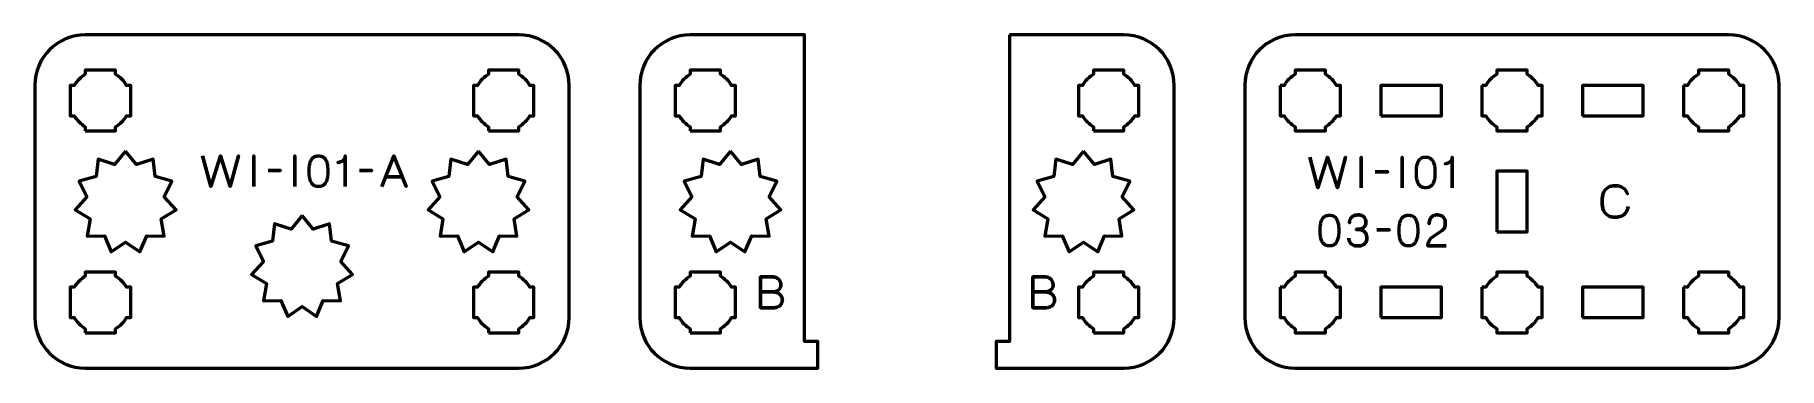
# Model space of a CAD drawing. Header units: centimetres. Extents: x -19.2 to -1.9, y -16.5 to -13.2.
import ezdxf

# ---------------------------------------------------------------- set-up
doc = ezdxf.new("R2010")
doc.units = ezdxf.units.CM
doc.header["$MEASUREMENT"] = 0
doc.layers.add('Layer 1', color=7, linetype='Continuous')

msp = doc.modelspace()

# ---------------------------------------------------------------- linework, layer by layer
at = {"layer": 'Layer 1', "lineweight": 53}
for points in [[(-5.8, -14), (-5.2, -14), (-5.2, -13.7), (-5.8, -13.7), (-5.8, -14)], [(-3.8, -14), (-3.2, -14), (-3.2, -13.7), (-3.8, -13.7), (-3.8, -14)], [(-4.65, -15.15), (-4.35, -15.15), (-4.35, -14.55), (-4.65, -14.55), (-4.65, -15.15)], [(-5.8, -16), (-5.2, -16), (-5.2, -15.7), (-5.8, -15.7), (-5.8, -16)], [(-3.8, -16), (-3.2, -16), (-3.2, -15.7), (-3.8, -15.7), (-3.8, -16)]]:
    msp.add_lwpolyline(points, close=True, dxfattribs=at)
for points, knots in [([(-18.64994, -13.19998), (-18.64994, -13.19998), (-14.35007, -13.19998), (-14.35007, -13.19998), (-14.35007, -13.19998), (-14.07293, -13.19998), (-13.84997, -13.42307), (-13.84997, -13.70007), (-13.84997, -13.70007), (-13.84997, -13.70007), (-13.84997, -15.99994), (-13.84997, -15.99994), (-13.84997, -15.99994), (-13.84997, -16.27708), (-14.07293, -16.50004), (-14.35007, -16.50004), (-14.35007, -16.50004), (-14.35007, -16.50004), (-18.64994, -16.50004), (-18.64994, -16.50004), (-18.64994, -16.50004), (-18.92694, -16.50004), (-19.15003, -16.27708), (-19.15003, -15.99994), (-19.15003, -15.99994), (-19.15003, -15.99994), (-19.15003, -13.70007), (-19.15003, -13.70007), (-19.15003, -13.70007), (-19.15003, -13.42307), (-18.92694, -13.19998), (-18.64994, -13.19998)], [0, 0, 0, 0, 0.125, 0.125, 0.125, 0.125, 0.25, 0.25, 0.25, 0.25, 0.375, 0.375, 0.375, 0.375, 0.5, 0.5, 0.5, 0.5, 0.625, 0.625, 0.625, 0.625, 0.75, 0.75, 0.75, 0.75, 0.875, 0.875, 0.875, 0.875, 1, 1, 1, 1]), ([(-12.64994, -13.19998), (-12.64994, -13.19998), (-11.51602, -13.19998), (-11.51602, -13.19998), (-11.51602, -13.19998), (-11.51602, -13.19998), (-11.516, -16.23754), (-11.516, -16.23754), (-11.516, -16.23754), (-11.516, -16.23754), (-11.385, -16.23754), (-11.385, -16.23754), (-11.385, -16.23754), (-11.385, -16.23754), (-11.38502, -16.50004), (-11.38502, -16.50004), (-11.38502, -16.50004), (-11.38502, -16.50004), (-12.64994, -16.50004), (-12.64994, -16.50004), (-12.64994, -16.50004), (-12.92694, -16.50004), (-13.15003, -16.27708), (-13.15003, -15.99994), (-13.15003, -15.99994), (-13.15003, -15.99994), (-13.15003, -13.70007), (-13.15003, -13.70007), (-13.15003, -13.70007), (-13.15003, -13.42307), (-12.92694, -13.19998), (-12.64994, -13.19998)], [0, 0, 0, 0, 0.125, 0.125, 0.125, 0.125, 0.25, 0.25, 0.25, 0.25, 0.375, 0.375, 0.375, 0.375, 0.5, 0.5, 0.5, 0.5, 0.625, 0.625, 0.625, 0.625, 0.75, 0.75, 0.75, 0.75, 0.875, 0.875, 0.875, 0.875, 1, 1, 1, 1]), ([(-9.48404, -13.19998), (-9.48404, -13.19998), (-8.35007, -13.19998), (-8.35007, -13.19998), (-8.35007, -13.19998), (-8.07293, -13.19998), (-7.84997, -13.42307), (-7.84997, -13.70007), (-7.84997, -13.70007), (-7.84997, -13.70007), (-7.84997, -15.99994), (-7.84997, -15.99994), (-7.84997, -15.99994), (-7.84997, -16.27708), (-8.07293, -16.50004), (-8.35007, -16.50004), (-8.35007, -16.50004), (-8.35007, -16.50004), (-9.61504, -16.50004), (-9.61504, -16.50004), (-9.61504, -16.50004), (-9.61504, -16.50004), (-9.61502, -16.23754), (-9.61502, -16.23754), (-9.61502, -16.23754), (-9.61502, -16.23754), (-9.48402, -16.23754), (-9.48402, -16.23754), (-9.48402, -16.23754), (-9.48402, -16.23754), (-9.48404, -13.19998), (-9.48404, -13.19998)], [0, 0, 0, 0, 0.125, 0.125, 0.125, 0.125, 0.25, 0.25, 0.25, 0.25, 0.375, 0.375, 0.375, 0.375, 0.5, 0.5, 0.5, 0.5, 0.625, 0.625, 0.625, 0.625, 0.75, 0.75, 0.75, 0.75, 0.875, 0.875, 0.875, 0.875, 1, 1, 1, 1]), ([(-7.15, -16), (-7.15, -16), (-7.15, -13.7), (-7.15, -13.7), (-7.15, -13.7), (-7.15, -13.42391), (-6.92609, -13.2), (-6.65, -13.2), (-6.65, -13.2), (-6.65, -13.2), (-2.35, -13.2), (-2.35, -13.2), (-2.35, -13.2), (-2.07391, -13.2), (-1.85, -13.42391), (-1.85, -13.7), (-1.85, -13.7), (-1.85, -13.7), (-1.85, -16), (-1.85, -16), (-1.85, -16), (-1.85, -16.27609), (-2.07391, -16.5), (-2.35, -16.5), (-2.35, -16.5), (-2.35, -16.5), (-6.65, -16.5), (-6.65, -16.5), (-6.65, -16.5), (-6.92609, -16.5), (-7.15, -16.27609), (-7.15, -16)], [0, 0, 0, 0, 0.125, 0.125, 0.125, 0.125, 0.25, 0.25, 0.25, 0.25, 0.375, 0.375, 0.375, 0.375, 0.5, 0.5, 0.5, 0.5, 0.625, 0.625, 0.625, 0.625, 0.75, 0.75, 0.75, 0.75, 0.875, 0.875, 0.875, 0.875, 1, 1, 1, 1]), ([(-18.64994, -14.15001), (-18.64994, -14.15001), (-18.64994, -14.1099), (-18.64994, -14.1099), (-18.64994, -14.1099), (-18.69555, -14.08358), (-18.73347, -14.04555), (-18.75979, -14.00008), (-18.75979, -14.00008), (-18.75979, -14.00008), (-18.80001, -14.00008), (-18.80001, -14.00008), (-18.80001, -14.00008), (-18.80001, -14.00008), (-18.80001, -13.85001), (-18.80001, -13.85001), (-18.80001, -13.85001), (-18.80001, -13.85001), (-18.80001, -13.70007), (-18.80001, -13.70007), (-18.80001, -13.70007), (-18.80001, -13.70007), (-18.75979, -13.70007), (-18.75979, -13.70007), (-18.75979, -13.70007), (-18.73347, -13.65446), (-18.69555, -13.61654), (-18.64994, -13.59022), (-18.64994, -13.59022), (-18.64994, -13.59022), (-18.64994, -13.55), (-18.64994, -13.55), (-18.64994, -13.55), (-18.64994, -13.55), (-18.50001, -13.55), (-18.50001, -13.55), (-18.50001, -13.55), (-18.50001, -13.55), (-18.34993, -13.55), (-18.34993, -13.55), (-18.34993, -13.55), (-18.34993, -13.55), (-18.34993, -13.59022), (-18.34993, -13.59022), (-18.34993, -13.59022), (-18.30446, -13.61654), (-18.26643, -13.65446), (-18.24011, -13.70007), (-18.24011, -13.70007), (-18.24011, -13.70007), (-18.2, -13.70007), (-18.2, -13.70007), (-18.2, -13.70007), (-18.2, -13.70007), (-18.2, -13.85001), (-18.2, -13.85001), (-18.2, -13.85001), (-18.2, -13.85001), (-18.2, -14.00008), (-18.2, -14.00008), (-18.2, -14.00008), (-18.2, -14.00008), (-18.24011, -14.00008), (-18.24011, -14.00008), (-18.24011, -14.00008), (-18.26643, -14.04555), (-18.30446, -14.08358), (-18.34993, -14.1099), (-18.34993, -14.1099), (-18.34993, -14.1099), (-18.34993, -14.15001), (-18.34993, -14.15001), (-18.34993, -14.15001), (-18.34993, -14.15001), (-18.50001, -14.15001), (-18.50001, -14.15001), (-18.50001, -14.15001), (-18.50001, -14.15001), (-18.64994, -14.15001), (-18.64994, -14.15001)], [0, 0, 0, 0, 0.05, 0.05, 0.05, 0.05, 0.1, 0.1, 0.1, 0.1, 0.15, 0.15, 0.15, 0.15, 0.2, 0.2, 0.2, 0.2, 0.25, 0.25, 0.25, 0.25, 0.3, 0.3, 0.3, 0.3, 0.35, 0.35, 0.35, 0.35, 0.4, 0.4, 0.4, 0.4, 0.45, 0.45, 0.45, 0.45, 0.5, 0.5, 0.5, 0.5, 0.55, 0.55, 0.55, 0.55, 0.6, 0.6, 0.6, 0.6, 0.65, 0.65, 0.65, 0.65, 0.7, 0.7, 0.7, 0.7, 0.75, 0.75, 0.75, 0.75, 0.8, 0.8, 0.8, 0.8, 0.85, 0.85, 0.85, 0.85, 0.9, 0.9, 0.9, 0.9, 0.95, 0.95, 0.95, 0.95, 1, 1, 1, 1]), ([(-14.65007, -14.15001), (-14.65007, -14.15001), (-14.65007, -14.1099), (-14.65007, -14.1099), (-14.65007, -14.1099), (-14.69554, -14.08358), (-14.73343, -14.04555), (-14.75989, -14.00008), (-14.75989, -14.00008), (-14.75989, -14.00008), (-14.8, -14.00008), (-14.8, -14.00008), (-14.8, -14.00008), (-14.8, -14.00008), (-14.8, -13.85001), (-14.8, -13.85001), (-14.8, -13.85001), (-14.8, -13.85001), (-14.8, -13.70007), (-14.8, -13.70007), (-14.8, -13.70007), (-14.8, -13.70007), (-14.75989, -13.70007), (-14.75989, -13.70007), (-14.75989, -13.70007), (-14.73343, -13.65446), (-14.69554, -13.61654), (-14.65007, -13.59022), (-14.65007, -13.59022), (-14.65007, -13.59022), (-14.65007, -13.55), (-14.65007, -13.55), (-14.65007, -13.55), (-14.65007, -13.55), (-14.5, -13.55), (-14.5, -13.55), (-14.5, -13.55), (-14.5, -13.55), (-14.35007, -13.55), (-14.35007, -13.55), (-14.35007, -13.55), (-14.35007, -13.55), (-14.35007, -13.59022), (-14.35007, -13.59022), (-14.35007, -13.59022), (-14.30445, -13.61654), (-14.26653, -13.65446), (-14.24021, -13.70007), (-14.24021, -13.70007), (-14.24021, -13.70007), (-14.2, -13.70007), (-14.2, -13.70007), (-14.2, -13.70007), (-14.2, -13.70007), (-14.2, -13.85001), (-14.2, -13.85001), (-14.2, -13.85001), (-14.2, -13.85001), (-14.2, -14.00008), (-14.2, -14.00008), (-14.2, -14.00008), (-14.2, -14.00008), (-14.24021, -14.00008), (-14.24021, -14.00008), (-14.24021, -14.00008), (-14.26653, -14.04555), (-14.30445, -14.08358), (-14.35007, -14.1099), (-14.35007, -14.1099), (-14.35007, -14.1099), (-14.35007, -14.15001), (-14.35007, -14.15001), (-14.35007, -14.15001), (-14.35007, -14.15001), (-14.5, -14.15001), (-14.5, -14.15001), (-14.5, -14.15001), (-14.5, -14.15001), (-14.65007, -14.15001), (-14.65007, -14.15001)], [0, 0, 0, 0, 0.05, 0.05, 0.05, 0.05, 0.1, 0.1, 0.1, 0.1, 0.15, 0.15, 0.15, 0.15, 0.2, 0.2, 0.2, 0.2, 0.25, 0.25, 0.25, 0.25, 0.3, 0.3, 0.3, 0.3, 0.35, 0.35, 0.35, 0.35, 0.4, 0.4, 0.4, 0.4, 0.45, 0.45, 0.45, 0.45, 0.5, 0.5, 0.5, 0.5, 0.55, 0.55, 0.55, 0.55, 0.6, 0.6, 0.6, 0.6, 0.65, 0.65, 0.65, 0.65, 0.7, 0.7, 0.7, 0.7, 0.75, 0.75, 0.75, 0.75, 0.8, 0.8, 0.8, 0.8, 0.85, 0.85, 0.85, 0.85, 0.9, 0.9, 0.9, 0.9, 0.95, 0.95, 0.95, 0.95, 1, 1, 1, 1]), ([(-12.64994, -14.15001), (-12.64994, -14.15001), (-12.64994, -14.1099), (-12.64994, -14.1099), (-12.64994, -14.1099), (-12.69555, -14.08358), (-12.73347, -14.04555), (-12.75979, -14.00008), (-12.75979, -14.00008), (-12.75979, -14.00008), (-12.80001, -14.00008), (-12.80001, -14.00008), (-12.80001, -14.00008), (-12.80001, -14.00008), (-12.80001, -13.85001), (-12.80001, -13.85001), (-12.80001, -13.85001), (-12.80001, -13.85001), (-12.80001, -13.70007), (-12.80001, -13.70007), (-12.80001, -13.70007), (-12.80001, -13.70007), (-12.75979, -13.70007), (-12.75979, -13.70007), (-12.75979, -13.70007), (-12.73347, -13.65446), (-12.69555, -13.61654), (-12.64994, -13.59022), (-12.64994, -13.59022), (-12.64994, -13.59022), (-12.64994, -13.55), (-12.64994, -13.55), (-12.64994, -13.55), (-12.64994, -13.55), (-12.50001, -13.55), (-12.50001, -13.55), (-12.50001, -13.55), (-12.50001, -13.55), (-12.34993, -13.55), (-12.34993, -13.55), (-12.34993, -13.55), (-12.34993, -13.55), (-12.34993, -13.59022), (-12.34993, -13.59022), (-12.34993, -13.59022), (-12.30446, -13.61654), (-12.26643, -13.65446), (-12.24011, -13.70007), (-12.24011, -13.70007), (-12.24011, -13.70007), (-12.2, -13.70007), (-12.2, -13.70007), (-12.2, -13.70007), (-12.2, -13.70007), (-12.2, -13.85001), (-12.2, -13.85001), (-12.2, -13.85001), (-12.2, -13.85001), (-12.2, -14.00008), (-12.2, -14.00008), (-12.2, -14.00008), (-12.2, -14.00008), (-12.24011, -14.00008), (-12.24011, -14.00008), (-12.24011, -14.00008), (-12.26643, -14.04555), (-12.30446, -14.08358), (-12.34993, -14.1099), (-12.34993, -14.1099), (-12.34993, -14.1099), (-12.34993, -14.15001), (-12.34993, -14.15001), (-12.34993, -14.15001), (-12.34993, -14.15001), (-12.50001, -14.15001), (-12.50001, -14.15001), (-12.50001, -14.15001), (-12.50001, -14.15001), (-12.64994, -14.15001), (-12.64994, -14.15001)], [0, 0, 0, 0, 0.05, 0.05, 0.05, 0.05, 0.1, 0.1, 0.1, 0.1, 0.15, 0.15, 0.15, 0.15, 0.2, 0.2, 0.2, 0.2, 0.25, 0.25, 0.25, 0.25, 0.3, 0.3, 0.3, 0.3, 0.35, 0.35, 0.35, 0.35, 0.4, 0.4, 0.4, 0.4, 0.45, 0.45, 0.45, 0.45, 0.5, 0.5, 0.5, 0.5, 0.55, 0.55, 0.55, 0.55, 0.6, 0.6, 0.6, 0.6, 0.65, 0.65, 0.65, 0.65, 0.7, 0.7, 0.7, 0.7, 0.75, 0.75, 0.75, 0.75, 0.8, 0.8, 0.8, 0.8, 0.85, 0.85, 0.85, 0.85, 0.9, 0.9, 0.9, 0.9, 0.95, 0.95, 0.95, 0.95, 1, 1, 1, 1]), ([(-8.65007, -14.15001), (-8.65007, -14.15001), (-8.65007, -14.1099), (-8.65007, -14.1099), (-8.65007, -14.1099), (-8.69554, -14.08358), (-8.73343, -14.04555), (-8.75989, -14.00008), (-8.75989, -14.00008), (-8.75989, -14.00008), (-8.8, -14.00008), (-8.8, -14.00008), (-8.8, -14.00008), (-8.8, -14.00008), (-8.8, -13.85001), (-8.8, -13.85001), (-8.8, -13.85001), (-8.8, -13.85001), (-8.8, -13.70007), (-8.8, -13.70007), (-8.8, -13.70007), (-8.8, -13.70007), (-8.75989, -13.70007), (-8.75989, -13.70007), (-8.75989, -13.70007), (-8.73343, -13.65446), (-8.69554, -13.61654), (-8.65007, -13.59022), (-8.65007, -13.59022), (-8.65007, -13.59022), (-8.65007, -13.55), (-8.65007, -13.55), (-8.65007, -13.55), (-8.65007, -13.55), (-8.5, -13.55), (-8.5, -13.55), (-8.5, -13.55), (-8.5, -13.55), (-8.35007, -13.55), (-8.35007, -13.55), (-8.35007, -13.55), (-8.35007, -13.55), (-8.35007, -13.59022), (-8.35007, -13.59022), (-8.35007, -13.59022), (-8.30445, -13.61654), (-8.26653, -13.65446), (-8.24021, -13.70007), (-8.24021, -13.70007), (-8.24021, -13.70007), (-8.2, -13.70007), (-8.2, -13.70007), (-8.2, -13.70007), (-8.2, -13.70007), (-8.2, -13.85001), (-8.2, -13.85001), (-8.2, -13.85001), (-8.2, -13.85001), (-8.2, -14.00008), (-8.2, -14.00008), (-8.2, -14.00008), (-8.2, -14.00008), (-8.24021, -14.00008), (-8.24021, -14.00008), (-8.24021, -14.00008), (-8.26653, -14.04555), (-8.30445, -14.08358), (-8.35007, -14.1099), (-8.35007, -14.1099), (-8.35007, -14.1099), (-8.35007, -14.15001), (-8.35007, -14.15001), (-8.35007, -14.15001), (-8.35007, -14.15001), (-8.5, -14.15001), (-8.5, -14.15001), (-8.5, -14.15001), (-8.5, -14.15001), (-8.65007, -14.15001), (-8.65007, -14.15001)], [0, 0, 0, 0, 0.05, 0.05, 0.05, 0.05, 0.1, 0.1, 0.1, 0.1, 0.15, 0.15, 0.15, 0.15, 0.2, 0.2, 0.2, 0.2, 0.25, 0.25, 0.25, 0.25, 0.3, 0.3, 0.3, 0.3, 0.35, 0.35, 0.35, 0.35, 0.4, 0.4, 0.4, 0.4, 0.45, 0.45, 0.45, 0.45, 0.5, 0.5, 0.5, 0.5, 0.55, 0.55, 0.55, 0.55, 0.6, 0.6, 0.6, 0.6, 0.65, 0.65, 0.65, 0.65, 0.7, 0.7, 0.7, 0.7, 0.75, 0.75, 0.75, 0.75, 0.8, 0.8, 0.8, 0.8, 0.85, 0.85, 0.85, 0.85, 0.9, 0.9, 0.9, 0.9, 0.95, 0.95, 0.95, 0.95, 1, 1, 1, 1]), ([(-6.8, -13.7), (-6.8, -13.7), (-6.75985, -13.7), (-6.75985, -13.7), (-6.75985, -13.7), (-6.7335, -13.65447), (-6.69553, -13.6165), (-6.65, -13.59015), (-6.65, -13.59015), (-6.65, -13.59015), (-6.65, -13.55), (-6.65, -13.55), (-6.65, -13.55), (-6.65, -13.55), (-6.5, -13.55), (-6.5, -13.55), (-6.5, -13.55), (-6.5, -13.55), (-6.35, -13.55), (-6.35, -13.55), (-6.35, -13.55), (-6.35, -13.55), (-6.35, -13.59015), (-6.35, -13.59015), (-6.35, -13.59015), (-6.30447, -13.6165), (-6.2665, -13.65447), (-6.24015, -13.7), (-6.24015, -13.7), (-6.24015, -13.7), (-6.2, -13.7), (-6.2, -13.7), (-6.2, -13.7), (-6.2, -13.7), (-6.2, -13.85), (-6.2, -13.85), (-6.2, -13.85), (-6.2, -13.85), (-6.2, -14), (-6.2, -14), (-6.2, -14), (-6.2, -14), (-6.24015, -14), (-6.24015, -14), (-6.24015, -14), (-6.2665, -14.04553), (-6.30447, -14.0835), (-6.35, -14.10985), (-6.35, -14.10985), (-6.35, -14.10985), (-6.35, -14.15), (-6.35, -14.15), (-6.35, -14.15), (-6.35, -14.15), (-6.5, -14.15), (-6.5, -14.15), (-6.5, -14.15), (-6.5, -14.15), (-6.65, -14.15), (-6.65, -14.15), (-6.65, -14.15), (-6.65, -14.15), (-6.65, -14.10985), (-6.65, -14.10985), (-6.65, -14.10985), (-6.69553, -14.0835), (-6.7335, -14.04553), (-6.75985, -14), (-6.75985, -14), (-6.75985, -14), (-6.8, -14), (-6.8, -14), (-6.8, -14), (-6.8, -14), (-6.8, -13.85), (-6.8, -13.85), (-6.8, -13.85), (-6.8, -13.85), (-6.8, -13.7), (-6.8, -13.7)], [0, 0, 0, 0, 0.05, 0.05, 0.05, 0.05, 0.1, 0.1, 0.1, 0.1, 0.15, 0.15, 0.15, 0.15, 0.2, 0.2, 0.2, 0.2, 0.25, 0.25, 0.25, 0.25, 0.3, 0.3, 0.3, 0.3, 0.35, 0.35, 0.35, 0.35, 0.4, 0.4, 0.4, 0.4, 0.45, 0.45, 0.45, 0.45, 0.5, 0.5, 0.5, 0.5, 0.55, 0.55, 0.55, 0.55, 0.6, 0.6, 0.6, 0.6, 0.65, 0.65, 0.65, 0.65, 0.7, 0.7, 0.7, 0.7, 0.75, 0.75, 0.75, 0.75, 0.8, 0.8, 0.8, 0.8, 0.85, 0.85, 0.85, 0.85, 0.9, 0.9, 0.9, 0.9, 0.95, 0.95, 0.95, 0.95, 1, 1, 1, 1]), ([(-4.8, -13.7), (-4.8, -13.7), (-4.75985, -13.7), (-4.75985, -13.7), (-4.75985, -13.7), (-4.7335, -13.65447), (-4.69553, -13.6165), (-4.65, -13.59015), (-4.65, -13.59015), (-4.65, -13.59015), (-4.65, -13.55), (-4.65, -13.55), (-4.65, -13.55), (-4.65, -13.55), (-4.5, -13.55), (-4.5, -13.55), (-4.5, -13.55), (-4.5, -13.55), (-4.35, -13.55), (-4.35, -13.55), (-4.35, -13.55), (-4.35, -13.55), (-4.35, -13.59015), (-4.35, -13.59015), (-4.35, -13.59015), (-4.30447, -13.6165), (-4.2665, -13.65447), (-4.24015, -13.7), (-4.24015, -13.7), (-4.24015, -13.7), (-4.2, -13.7), (-4.2, -13.7), (-4.2, -13.7), (-4.2, -13.7), (-4.2, -13.85), (-4.2, -13.85), (-4.2, -13.85), (-4.2, -13.85), (-4.2, -14), (-4.2, -14), (-4.2, -14), (-4.2, -14), (-4.24015, -14), (-4.24015, -14), (-4.24015, -14), (-4.2665, -14.04553), (-4.30447, -14.0835), (-4.35, -14.10985), (-4.35, -14.10985), (-4.35, -14.10985), (-4.35, -14.15), (-4.35, -14.15), (-4.35, -14.15), (-4.35, -14.15), (-4.5, -14.15), (-4.5, -14.15), (-4.5, -14.15), (-4.5, -14.15), (-4.65, -14.15), (-4.65, -14.15), (-4.65, -14.15), (-4.65, -14.15), (-4.65, -14.10985), (-4.65, -14.10985), (-4.65, -14.10985), (-4.69553, -14.0835), (-4.7335, -14.04553), (-4.75985, -14), (-4.75985, -14), (-4.75985, -14), (-4.8, -14), (-4.8, -14), (-4.8, -14), (-4.8, -14), (-4.8, -13.85), (-4.8, -13.85), (-4.8, -13.85), (-4.8, -13.85), (-4.8, -13.7), (-4.8, -13.7)], [0, 0, 0, 0, 0.05, 0.05, 0.05, 0.05, 0.1, 0.1, 0.1, 0.1, 0.15, 0.15, 0.15, 0.15, 0.2, 0.2, 0.2, 0.2, 0.25, 0.25, 0.25, 0.25, 0.3, 0.3, 0.3, 0.3, 0.35, 0.35, 0.35, 0.35, 0.4, 0.4, 0.4, 0.4, 0.45, 0.45, 0.45, 0.45, 0.5, 0.5, 0.5, 0.5, 0.55, 0.55, 0.55, 0.55, 0.6, 0.6, 0.6, 0.6, 0.65, 0.65, 0.65, 0.65, 0.7, 0.7, 0.7, 0.7, 0.75, 0.75, 0.75, 0.75, 0.8, 0.8, 0.8, 0.8, 0.85, 0.85, 0.85, 0.85, 0.9, 0.9, 0.9, 0.9, 0.95, 0.95, 0.95, 0.95, 1, 1, 1, 1]), ([(-2.8, -13.7), (-2.8, -13.7), (-2.75985, -13.7), (-2.75985, -13.7), (-2.75985, -13.7), (-2.7335, -13.65447), (-2.69553, -13.6165), (-2.65, -13.59015), (-2.65, -13.59015), (-2.65, -13.59015), (-2.65, -13.55), (-2.65, -13.55), (-2.65, -13.55), (-2.65, -13.55), (-2.5, -13.55), (-2.5, -13.55), (-2.5, -13.55), (-2.5, -13.55), (-2.35, -13.55), (-2.35, -13.55), (-2.35, -13.55), (-2.35, -13.55), (-2.35, -13.59015), (-2.35, -13.59015), (-2.35, -13.59015), (-2.30447, -13.6165), (-2.2665, -13.65447), (-2.24015, -13.7), (-2.24015, -13.7), (-2.24015, -13.7), (-2.2, -13.7), (-2.2, -13.7), (-2.2, -13.7), (-2.2, -13.7), (-2.2, -13.85), (-2.2, -13.85), (-2.2, -13.85), (-2.2, -13.85), (-2.2, -14), (-2.2, -14), (-2.2, -14), (-2.2, -14), (-2.24015, -14), (-2.24015, -14), (-2.24015, -14), (-2.2665, -14.04553), (-2.30447, -14.0835), (-2.35, -14.10985), (-2.35, -14.10985), (-2.35, -14.10985), (-2.35, -14.15), (-2.35, -14.15), (-2.35, -14.15), (-2.35, -14.15), (-2.5, -14.15), (-2.5, -14.15), (-2.5, -14.15), (-2.5, -14.15), (-2.65, -14.15), (-2.65, -14.15), (-2.65, -14.15), (-2.65, -14.15), (-2.65, -14.10985), (-2.65, -14.10985), (-2.65, -14.10985), (-2.69553, -14.0835), (-2.7335, -14.04553), (-2.75985, -14), (-2.75985, -14), (-2.75985, -14), (-2.8, -14), (-2.8, -14), (-2.8, -14), (-2.8, -14), (-2.8, -13.85), (-2.8, -13.85), (-2.8, -13.85), (-2.8, -13.85), (-2.8, -13.7), (-2.8, -13.7)], [0, 0, 0, 0, 0.05, 0.05, 0.05, 0.05, 0.1, 0.1, 0.1, 0.1, 0.15, 0.15, 0.15, 0.15, 0.2, 0.2, 0.2, 0.2, 0.25, 0.25, 0.25, 0.25, 0.3, 0.3, 0.3, 0.3, 0.35, 0.35, 0.35, 0.35, 0.4, 0.4, 0.4, 0.4, 0.45, 0.45, 0.45, 0.45, 0.5, 0.5, 0.5, 0.5, 0.55, 0.55, 0.55, 0.55, 0.6, 0.6, 0.6, 0.6, 0.65, 0.65, 0.65, 0.65, 0.7, 0.7, 0.7, 0.7, 0.75, 0.75, 0.75, 0.75, 0.8, 0.8, 0.8, 0.8, 0.85, 0.85, 0.85, 0.85, 0.9, 0.9, 0.9, 0.9, 0.95, 0.95, 0.95, 0.95, 1, 1, 1, 1]), ([(-18.25, -14.35001), (-18.25, -14.35001), (-18.14076, -14.48448), (-18.14076, -14.48448), (-18.14076, -14.48448), (-18.14076, -14.48448), (-17.97689, -14.43103), (-17.97689, -14.43103), (-17.97689, -14.43103), (-17.97689, -14.43103), (-17.95696, -14.60382), (-17.95696, -14.60382), (-17.95696, -14.60382), (-17.95696, -14.60382), (-17.7905, -14.64834), (-17.7905, -14.64834), (-17.7905, -14.64834), (-17.7905, -14.64834), (-17.8662, -14.80459), (-17.8662, -14.80459), (-17.8662, -14.80459), (-17.8662, -14.80459), (-17.75, -14.93298), (-17.75, -14.93298), (-17.75, -14.93298), (-17.75, -14.93298), (-17.89729, -15.02308), (-17.89729, -15.02308), (-17.89729, -15.02308), (-17.89729, -15.02308), (-17.86824, -15.19454), (-17.86824, -15.19454), (-17.86824, -15.19454), (-17.86824, -15.19454), (-18.04037, -15.18989), (-18.04037, -15.18989), (-18.04037, -15.18989), (-18.04037, -15.18989), (-18.10769, -15.35001), (-18.10769, -15.35001), (-18.10769, -15.35001), (-18.10769, -15.35001), (-18.25, -15.25208), (-18.25, -15.25208), (-18.25, -15.25208), (-18.25, -15.25208), (-18.39231, -15.35001), (-18.39231, -15.35001), (-18.39231, -15.35001), (-18.39231, -15.35001), (-18.45963, -15.18989), (-18.45963, -15.18989), (-18.45963, -15.18989), (-18.45963, -15.18989), (-18.63176, -15.19454), (-18.63176, -15.19454), (-18.63176, -15.19454), (-18.63176, -15.19454), (-18.60271, -15.02308), (-18.60271, -15.02308), (-18.60271, -15.02308), (-18.60271, -15.02308), (-18.75, -14.93298), (-18.75, -14.93298), (-18.75, -14.93298), (-18.75, -14.93298), (-18.6338, -14.80459), (-18.6338, -14.80459), (-18.6338, -14.80459), (-18.6338, -14.80459), (-18.7095, -14.64834), (-18.7095, -14.64834), (-18.7095, -14.64834), (-18.7095, -14.64834), (-18.54304, -14.60382), (-18.54304, -14.60382), (-18.54304, -14.60382), (-18.54304, -14.60382), (-18.52311, -14.43103), (-18.52311, -14.43103), (-18.52311, -14.43103), (-18.52311, -14.43103), (-18.35924, -14.48448), (-18.35924, -14.48448), (-18.35924, -14.48448), (-18.35924, -14.48448), (-18.25, -14.35001), (-18.25, -14.35001)], [0, 0, 0, 0, 0.04545455, 0.04545455, 0.04545455, 0.04545455, 0.09090909, 0.09090909, 0.09090909, 0.09090909, 0.13636364, 0.13636364, 0.13636364, 0.13636364, 0.18181818, 0.18181818, 0.18181818, 0.18181818, 0.22727273, 0.22727273, 0.22727273, 0.22727273, 0.27272727, 0.27272727, 0.27272727, 0.27272727, 0.31818182, 0.31818182, 0.31818182, 0.31818182, 0.36363636, 0.36363636, 0.36363636, 0.36363636, 0.40909091, 0.40909091, 0.40909091, 0.40909091, 0.45454545, 0.45454545, 0.45454545, 0.45454545, 0.5, 0.5, 0.5, 0.5, 0.54545455, 0.54545455, 0.54545455, 0.54545455, 0.59090909, 0.59090909, 0.59090909, 0.59090909, 0.63636364, 0.63636364, 0.63636364, 0.63636364, 0.68181818, 0.68181818, 0.68181818, 0.68181818, 0.72727273, 0.72727273, 0.72727273, 0.72727273, 0.77272727, 0.77272727, 0.77272727, 0.77272727, 0.81818182, 0.81818182, 0.81818182, 0.81818182, 0.86363636, 0.86363636, 0.86363636, 0.86363636, 0.90909091, 0.90909091, 0.90909091, 0.90909091, 0.95454545, 0.95454545, 0.95454545, 0.95454545, 1, 1, 1, 1]), ([(-14.75, -14.35001), (-14.75, -14.35001), (-14.64076, -14.48448), (-14.64076, -14.48448), (-14.64076, -14.48448), (-14.64076, -14.48448), (-14.47689, -14.43103), (-14.47689, -14.43103), (-14.47689, -14.43103), (-14.47689, -14.43103), (-14.45696, -14.60382), (-14.45696, -14.60382), (-14.45696, -14.60382), (-14.45696, -14.60382), (-14.2905, -14.64834), (-14.2905, -14.64834), (-14.2905, -14.64834), (-14.2905, -14.64834), (-14.3662, -14.80459), (-14.3662, -14.80459), (-14.3662, -14.80459), (-14.3662, -14.80459), (-14.25, -14.93298), (-14.25, -14.93298), (-14.25, -14.93298), (-14.25, -14.93298), (-14.39729, -15.02308), (-14.39729, -15.02308), (-14.39729, -15.02308), (-14.39729, -15.02308), (-14.36824, -15.19454), (-14.36824, -15.19454), (-14.36824, -15.19454), (-14.36824, -15.19454), (-14.54037, -15.18989), (-14.54037, -15.18989), (-14.54037, -15.18989), (-14.54037, -15.18989), (-14.60769, -15.35001), (-14.60769, -15.35001), (-14.60769, -15.35001), (-14.60769, -15.35001), (-14.75, -15.25208), (-14.75, -15.25208), (-14.75, -15.25208), (-14.75, -15.25208), (-14.89231, -15.35001), (-14.89231, -15.35001), (-14.89231, -15.35001), (-14.89231, -15.35001), (-14.95963, -15.18989), (-14.95963, -15.18989), (-14.95963, -15.18989), (-14.95963, -15.18989), (-15.13176, -15.19454), (-15.13176, -15.19454), (-15.13176, -15.19454), (-15.13176, -15.19454), (-15.10271, -15.02308), (-15.10271, -15.02308), (-15.10271, -15.02308), (-15.10271, -15.02308), (-15.25, -14.93298), (-15.25, -14.93298), (-15.25, -14.93298), (-15.25, -14.93298), (-15.1338, -14.80459), (-15.1338, -14.80459), (-15.1338, -14.80459), (-15.1338, -14.80459), (-15.2095, -14.64834), (-15.2095, -14.64834), (-15.2095, -14.64834), (-15.2095, -14.64834), (-15.04304, -14.60382), (-15.04304, -14.60382), (-15.04304, -14.60382), (-15.04304, -14.60382), (-15.02311, -14.43103), (-15.02311, -14.43103), (-15.02311, -14.43103), (-15.02311, -14.43103), (-14.85924, -14.48448), (-14.85924, -14.48448), (-14.85924, -14.48448), (-14.85924, -14.48448), (-14.75, -14.35001), (-14.75, -14.35001)], [0, 0, 0, 0, 0.04545455, 0.04545455, 0.04545455, 0.04545455, 0.09090909, 0.09090909, 0.09090909, 0.09090909, 0.13636364, 0.13636364, 0.13636364, 0.13636364, 0.18181818, 0.18181818, 0.18181818, 0.18181818, 0.22727273, 0.22727273, 0.22727273, 0.22727273, 0.27272727, 0.27272727, 0.27272727, 0.27272727, 0.31818182, 0.31818182, 0.31818182, 0.31818182, 0.36363636, 0.36363636, 0.36363636, 0.36363636, 0.40909091, 0.40909091, 0.40909091, 0.40909091, 0.45454545, 0.45454545, 0.45454545, 0.45454545, 0.5, 0.5, 0.5, 0.5, 0.54545455, 0.54545455, 0.54545455, 0.54545455, 0.59090909, 0.59090909, 0.59090909, 0.59090909, 0.63636364, 0.63636364, 0.63636364, 0.63636364, 0.68181818, 0.68181818, 0.68181818, 0.68181818, 0.72727273, 0.72727273, 0.72727273, 0.72727273, 0.77272727, 0.77272727, 0.77272727, 0.77272727, 0.81818182, 0.81818182, 0.81818182, 0.81818182, 0.86363636, 0.86363636, 0.86363636, 0.86363636, 0.90909091, 0.90909091, 0.90909091, 0.90909091, 0.95454545, 0.95454545, 0.95454545, 0.95454545, 1, 1, 1, 1]), ([(-12.25, -14.35001), (-12.25, -14.35001), (-12.14076, -14.48448), (-12.14076, -14.48448), (-12.14076, -14.48448), (-12.14076, -14.48448), (-11.97689, -14.43103), (-11.97689, -14.43103), (-11.97689, -14.43103), (-11.97689, -14.43103), (-11.95696, -14.60382), (-11.95696, -14.60382), (-11.95696, -14.60382), (-11.95696, -14.60382), (-11.7905, -14.64834), (-11.7905, -14.64834), (-11.7905, -14.64834), (-11.7905, -14.64834), (-11.8662, -14.80459), (-11.8662, -14.80459), (-11.8662, -14.80459), (-11.8662, -14.80459), (-11.75, -14.93298), (-11.75, -14.93298), (-11.75, -14.93298), (-11.75, -14.93298), (-11.89729, -15.02308), (-11.89729, -15.02308), (-11.89729, -15.02308), (-11.89729, -15.02308), (-11.86824, -15.19454), (-11.86824, -15.19454), (-11.86824, -15.19454), (-11.86824, -15.19454), (-12.04037, -15.18989), (-12.04037, -15.18989), (-12.04037, -15.18989), (-12.04037, -15.18989), (-12.10769, -15.35001), (-12.10769, -15.35001), (-12.10769, -15.35001), (-12.10769, -15.35001), (-12.25, -15.25208), (-12.25, -15.25208), (-12.25, -15.25208), (-12.25, -15.25208), (-12.39231, -15.35001), (-12.39231, -15.35001), (-12.39231, -15.35001), (-12.39231, -15.35001), (-12.45963, -15.18989), (-12.45963, -15.18989), (-12.45963, -15.18989), (-12.45963, -15.18989), (-12.63176, -15.19454), (-12.63176, -15.19454), (-12.63176, -15.19454), (-12.63176, -15.19454), (-12.60271, -15.02308), (-12.60271, -15.02308), (-12.60271, -15.02308), (-12.60271, -15.02308), (-12.75, -14.93298), (-12.75, -14.93298), (-12.75, -14.93298), (-12.75, -14.93298), (-12.6338, -14.80459), (-12.6338, -14.80459), (-12.6338, -14.80459), (-12.6338, -14.80459), (-12.7095, -14.64834), (-12.7095, -14.64834), (-12.7095, -14.64834), (-12.7095, -14.64834), (-12.54304, -14.60382), (-12.54304, -14.60382), (-12.54304, -14.60382), (-12.54304, -14.60382), (-12.52311, -14.43103), (-12.52311, -14.43103), (-12.52311, -14.43103), (-12.52311, -14.43103), (-12.35924, -14.48448), (-12.35924, -14.48448), (-12.35924, -14.48448), (-12.35924, -14.48448), (-12.25, -14.35001), (-12.25, -14.35001)], [0, 0, 0, 0, 0.04545455, 0.04545455, 0.04545455, 0.04545455, 0.09090909, 0.09090909, 0.09090909, 0.09090909, 0.13636364, 0.13636364, 0.13636364, 0.13636364, 0.18181818, 0.18181818, 0.18181818, 0.18181818, 0.22727273, 0.22727273, 0.22727273, 0.22727273, 0.27272727, 0.27272727, 0.27272727, 0.27272727, 0.31818182, 0.31818182, 0.31818182, 0.31818182, 0.36363636, 0.36363636, 0.36363636, 0.36363636, 0.40909091, 0.40909091, 0.40909091, 0.40909091, 0.45454545, 0.45454545, 0.45454545, 0.45454545, 0.5, 0.5, 0.5, 0.5, 0.54545455, 0.54545455, 0.54545455, 0.54545455, 0.59090909, 0.59090909, 0.59090909, 0.59090909, 0.63636364, 0.63636364, 0.63636364, 0.63636364, 0.68181818, 0.68181818, 0.68181818, 0.68181818, 0.72727273, 0.72727273, 0.72727273, 0.72727273, 0.77272727, 0.77272727, 0.77272727, 0.77272727, 0.81818182, 0.81818182, 0.81818182, 0.81818182, 0.86363636, 0.86363636, 0.86363636, 0.86363636, 0.90909091, 0.90909091, 0.90909091, 0.90909091, 0.95454545, 0.95454545, 0.95454545, 0.95454545, 1, 1, 1, 1]), ([(-8.75, -14.35001), (-8.75, -14.35001), (-8.64076, -14.48448), (-8.64076, -14.48448), (-8.64076, -14.48448), (-8.64076, -14.48448), (-8.47689, -14.43103), (-8.47689, -14.43103), (-8.47689, -14.43103), (-8.47689, -14.43103), (-8.45696, -14.60382), (-8.45696, -14.60382), (-8.45696, -14.60382), (-8.45696, -14.60382), (-8.2905, -14.64834), (-8.2905, -14.64834), (-8.2905, -14.64834), (-8.2905, -14.64834), (-8.3662, -14.80459), (-8.3662, -14.80459), (-8.3662, -14.80459), (-8.3662, -14.80459), (-8.25, -14.93298), (-8.25, -14.93298), (-8.25, -14.93298), (-8.25, -14.93298), (-8.39729, -15.02308), (-8.39729, -15.02308), (-8.39729, -15.02308), (-8.39729, -15.02308), (-8.36824, -15.19454), (-8.36824, -15.19454), (-8.36824, -15.19454), (-8.36824, -15.19454), (-8.54037, -15.18989), (-8.54037, -15.18989), (-8.54037, -15.18989), (-8.54037, -15.18989), (-8.60769, -15.35001), (-8.60769, -15.35001), (-8.60769, -15.35001), (-8.60769, -15.35001), (-8.75, -15.25208), (-8.75, -15.25208), (-8.75, -15.25208), (-8.75, -15.25208), (-8.89231, -15.35001), (-8.89231, -15.35001), (-8.89231, -15.35001), (-8.89231, -15.35001), (-8.95963, -15.18989), (-8.95963, -15.18989), (-8.95963, -15.18989), (-8.95963, -15.18989), (-9.13176, -15.19454), (-9.13176, -15.19454), (-9.13176, -15.19454), (-9.13176, -15.19454), (-9.10271, -15.02308), (-9.10271, -15.02308), (-9.10271, -15.02308), (-9.10271, -15.02308), (-9.25, -14.93298), (-9.25, -14.93298), (-9.25, -14.93298), (-9.25, -14.93298), (-9.1338, -14.80459), (-9.1338, -14.80459), (-9.1338, -14.80459), (-9.1338, -14.80459), (-9.2095, -14.64834), (-9.2095, -14.64834), (-9.2095, -14.64834), (-9.2095, -14.64834), (-9.04304, -14.60382), (-9.04304, -14.60382), (-9.04304, -14.60382), (-9.04304, -14.60382), (-9.02311, -14.43103), (-9.02311, -14.43103), (-9.02311, -14.43103), (-9.02311, -14.43103), (-8.85924, -14.48448), (-8.85924, -14.48448), (-8.85924, -14.48448), (-8.85924, -14.48448), (-8.75, -14.35001), (-8.75, -14.35001)], [0, 0, 0, 0, 0.04545455, 0.04545455, 0.04545455, 0.04545455, 0.09090909, 0.09090909, 0.09090909, 0.09090909, 0.13636364, 0.13636364, 0.13636364, 0.13636364, 0.18181818, 0.18181818, 0.18181818, 0.18181818, 0.22727273, 0.22727273, 0.22727273, 0.22727273, 0.27272727, 0.27272727, 0.27272727, 0.27272727, 0.31818182, 0.31818182, 0.31818182, 0.31818182, 0.36363636, 0.36363636, 0.36363636, 0.36363636, 0.40909091, 0.40909091, 0.40909091, 0.40909091, 0.45454545, 0.45454545, 0.45454545, 0.45454545, 0.5, 0.5, 0.5, 0.5, 0.54545455, 0.54545455, 0.54545455, 0.54545455, 0.59090909, 0.59090909, 0.59090909, 0.59090909, 0.63636364, 0.63636364, 0.63636364, 0.63636364, 0.68181818, 0.68181818, 0.68181818, 0.68181818, 0.72727273, 0.72727273, 0.72727273, 0.72727273, 0.77272727, 0.77272727, 0.77272727, 0.77272727, 0.81818182, 0.81818182, 0.81818182, 0.81818182, 0.86363636, 0.86363636, 0.86363636, 0.86363636, 0.90909091, 0.90909091, 0.90909091, 0.90909091, 0.95454545, 0.95454545, 0.95454545, 0.95454545, 1, 1, 1, 1]), ([(-16.5, -14.9897), (-16.5, -14.9897), (-16.39076, -15.12417), (-16.39076, -15.12417), (-16.39076, -15.12417), (-16.39076, -15.12417), (-16.22689, -15.07072), (-16.22689, -15.07072), (-16.22689, -15.07072), (-16.22689, -15.07072), (-16.20696, -15.24351), (-16.20696, -15.24351), (-16.20696, -15.24351), (-16.20696, -15.24351), (-16.0405, -15.28803), (-16.0405, -15.28803), (-16.0405, -15.28803), (-16.0405, -15.28803), (-16.1162, -15.44428), (-16.1162, -15.44428), (-16.1162, -15.44428), (-16.1162, -15.44428), (-16, -15.57267), (-16, -15.57267), (-16, -15.57267), (-16, -15.57267), (-16.14729, -15.66277), (-16.14729, -15.66277), (-16.14729, -15.66277), (-16.14729, -15.66277), (-16.11824, -15.83423), (-16.11824, -15.83423), (-16.11824, -15.83423), (-16.11824, -15.83423), (-16.29037, -15.82958), (-16.29037, -15.82958), (-16.29037, -15.82958), (-16.29037, -15.82958), (-16.35769, -15.9897), (-16.35769, -15.9897), (-16.35769, -15.9897), (-16.35769, -15.9897), (-16.5, -15.89177), (-16.5, -15.89177), (-16.5, -15.89177), (-16.5, -15.89177), (-16.64231, -15.9897), (-16.64231, -15.9897), (-16.64231, -15.9897), (-16.64231, -15.9897), (-16.70963, -15.82958), (-16.70963, -15.82958), (-16.70963, -15.82958), (-16.70963, -15.82958), (-16.88176, -15.83423), (-16.88176, -15.83423), (-16.88176, -15.83423), (-16.88176, -15.83423), (-16.85271, -15.66277), (-16.85271, -15.66277), (-16.85271, -15.66277), (-16.85271, -15.66277), (-17, -15.57267), (-17, -15.57267), (-17, -15.57267), (-17, -15.57267), (-16.8838, -15.44428), (-16.8838, -15.44428), (-16.8838, -15.44428), (-16.8838, -15.44428), (-16.9595, -15.28803), (-16.9595, -15.28803), (-16.9595, -15.28803), (-16.9595, -15.28803), (-16.79304, -15.24351), (-16.79304, -15.24351), (-16.79304, -15.24351), (-16.79304, -15.24351), (-16.77311, -15.07072), (-16.77311, -15.07072), (-16.77311, -15.07072), (-16.77311, -15.07072), (-16.60924, -15.12417), (-16.60924, -15.12417), (-16.60924, -15.12417), (-16.60924, -15.12417), (-16.5, -14.9897), (-16.5, -14.9897)], [0, 0, 0, 0, 0.04545455, 0.04545455, 0.04545455, 0.04545455, 0.09090909, 0.09090909, 0.09090909, 0.09090909, 0.13636364, 0.13636364, 0.13636364, 0.13636364, 0.18181818, 0.18181818, 0.18181818, 0.18181818, 0.22727273, 0.22727273, 0.22727273, 0.22727273, 0.27272727, 0.27272727, 0.27272727, 0.27272727, 0.31818182, 0.31818182, 0.31818182, 0.31818182, 0.36363636, 0.36363636, 0.36363636, 0.36363636, 0.40909091, 0.40909091, 0.40909091, 0.40909091, 0.45454545, 0.45454545, 0.45454545, 0.45454545, 0.5, 0.5, 0.5, 0.5, 0.54545455, 0.54545455, 0.54545455, 0.54545455, 0.59090909, 0.59090909, 0.59090909, 0.59090909, 0.63636364, 0.63636364, 0.63636364, 0.63636364, 0.68181818, 0.68181818, 0.68181818, 0.68181818, 0.72727273, 0.72727273, 0.72727273, 0.72727273, 0.77272727, 0.77272727, 0.77272727, 0.77272727, 0.81818182, 0.81818182, 0.81818182, 0.81818182, 0.86363636, 0.86363636, 0.86363636, 0.86363636, 0.90909091, 0.90909091, 0.90909091, 0.90909091, 0.95454545, 0.95454545, 0.95454545, 0.95454545, 1, 1, 1, 1]), ([(-18.64994, -16.15008), (-18.64994, -16.15008), (-18.64994, -16.10983), (-18.64994, -16.10983), (-18.64994, -16.10983), (-18.69555, -16.08351), (-18.73347, -16.04548), (-18.75979, -16.00001), (-18.75979, -16.00001), (-18.75979, -16.00001), (-18.80001, -16.00001), (-18.80001, -16.00001), (-18.80001, -16.00001), (-18.80001, -16.00001), (-18.80001, -15.85008), (-18.80001, -15.85008), (-18.80001, -15.85008), (-18.80001, -15.85008), (-18.80001, -15.70001), (-18.80001, -15.70001), (-18.80001, -15.70001), (-18.80001, -15.70001), (-18.75979, -15.70001), (-18.75979, -15.70001), (-18.75979, -15.70001), (-18.73347, -15.65453), (-18.69555, -15.6165), (-18.64994, -15.59019), (-18.64994, -15.59019), (-18.64994, -15.59019), (-18.64994, -15.55008), (-18.64994, -15.55008), (-18.64994, -15.55008), (-18.64994, -15.55008), (-18.50001, -15.55008), (-18.50001, -15.55008), (-18.50001, -15.55008), (-18.50001, -15.55008), (-18.34993, -15.55008), (-18.34993, -15.55008), (-18.34993, -15.55008), (-18.34993, -15.55008), (-18.34993, -15.59019), (-18.34993, -15.59019), (-18.34993, -15.59019), (-18.30446, -15.6165), (-18.26643, -15.65453), (-18.24011, -15.70001), (-18.24011, -15.70001), (-18.24011, -15.70001), (-18.2, -15.70001), (-18.2, -15.70001), (-18.2, -15.70001), (-18.2, -15.70001), (-18.2, -15.85008), (-18.2, -15.85008), (-18.2, -15.85008), (-18.2, -15.85008), (-18.2, -16.00001), (-18.2, -16.00001), (-18.2, -16.00001), (-18.2, -16.00001), (-18.24011, -16.00001), (-18.24011, -16.00001), (-18.24011, -16.00001), (-18.26643, -16.04548), (-18.30446, -16.08351), (-18.34993, -16.10983), (-18.34993, -16.10983), (-18.34993, -16.10983), (-18.34993, -16.15008), (-18.34993, -16.15008), (-18.34993, -16.15008), (-18.34993, -16.15008), (-18.50001, -16.15008), (-18.50001, -16.15008), (-18.50001, -16.15008), (-18.50001, -16.15008), (-18.64994, -16.15008), (-18.64994, -16.15008)], [0, 0, 0, 0, 0.05, 0.05, 0.05, 0.05, 0.1, 0.1, 0.1, 0.1, 0.15, 0.15, 0.15, 0.15, 0.2, 0.2, 0.2, 0.2, 0.25, 0.25, 0.25, 0.25, 0.3, 0.3, 0.3, 0.3, 0.35, 0.35, 0.35, 0.35, 0.4, 0.4, 0.4, 0.4, 0.45, 0.45, 0.45, 0.45, 0.5, 0.5, 0.5, 0.5, 0.55, 0.55, 0.55, 0.55, 0.6, 0.6, 0.6, 0.6, 0.65, 0.65, 0.65, 0.65, 0.7, 0.7, 0.7, 0.7, 0.75, 0.75, 0.75, 0.75, 0.8, 0.8, 0.8, 0.8, 0.85, 0.85, 0.85, 0.85, 0.9, 0.9, 0.9, 0.9, 0.95, 0.95, 0.95, 0.95, 1, 1, 1, 1]), ([(-14.65007, -16.15008), (-14.65007, -16.15008), (-14.65007, -16.10983), (-14.65007, -16.10983), (-14.65007, -16.10983), (-14.69554, -16.08351), (-14.73343, -16.04548), (-14.75989, -16.00001), (-14.75989, -16.00001), (-14.75989, -16.00001), (-14.8, -16.00001), (-14.8, -16.00001), (-14.8, -16.00001), (-14.8, -16.00001), (-14.8, -15.85008), (-14.8, -15.85008), (-14.8, -15.85008), (-14.8, -15.85008), (-14.8, -15.70001), (-14.8, -15.70001), (-14.8, -15.70001), (-14.8, -15.70001), (-14.75989, -15.70001), (-14.75989, -15.70001), (-14.75989, -15.70001), (-14.73343, -15.65453), (-14.69554, -15.6165), (-14.65007, -15.59019), (-14.65007, -15.59019), (-14.65007, -15.59019), (-14.65007, -15.55008), (-14.65007, -15.55008), (-14.65007, -15.55008), (-14.65007, -15.55008), (-14.5, -15.55008), (-14.5, -15.55008), (-14.5, -15.55008), (-14.5, -15.55008), (-14.35007, -15.55008), (-14.35007, -15.55008), (-14.35007, -15.55008), (-14.35007, -15.55008), (-14.35007, -15.59019), (-14.35007, -15.59019), (-14.35007, -15.59019), (-14.30445, -15.6165), (-14.26653, -15.65453), (-14.24021, -15.70001), (-14.24021, -15.70001), (-14.24021, -15.70001), (-14.2, -15.70001), (-14.2, -15.70001), (-14.2, -15.70001), (-14.2, -15.70001), (-14.2, -15.85008), (-14.2, -15.85008), (-14.2, -15.85008), (-14.2, -15.85008), (-14.2, -16.00001), (-14.2, -16.00001), (-14.2, -16.00001), (-14.2, -16.00001), (-14.24021, -16.00001), (-14.24021, -16.00001), (-14.24021, -16.00001), (-14.26653, -16.04548), (-14.30445, -16.08351), (-14.35007, -16.10983), (-14.35007, -16.10983), (-14.35007, -16.10983), (-14.35007, -16.15008), (-14.35007, -16.15008), (-14.35007, -16.15008), (-14.35007, -16.15008), (-14.5, -16.15008), (-14.5, -16.15008), (-14.5, -16.15008), (-14.5, -16.15008), (-14.65007, -16.15008), (-14.65007, -16.15008)], [0, 0, 0, 0, 0.05, 0.05, 0.05, 0.05, 0.1, 0.1, 0.1, 0.1, 0.15, 0.15, 0.15, 0.15, 0.2, 0.2, 0.2, 0.2, 0.25, 0.25, 0.25, 0.25, 0.3, 0.3, 0.3, 0.3, 0.35, 0.35, 0.35, 0.35, 0.4, 0.4, 0.4, 0.4, 0.45, 0.45, 0.45, 0.45, 0.5, 0.5, 0.5, 0.5, 0.55, 0.55, 0.55, 0.55, 0.6, 0.6, 0.6, 0.6, 0.65, 0.65, 0.65, 0.65, 0.7, 0.7, 0.7, 0.7, 0.75, 0.75, 0.75, 0.75, 0.8, 0.8, 0.8, 0.8, 0.85, 0.85, 0.85, 0.85, 0.9, 0.9, 0.9, 0.9, 0.95, 0.95, 0.95, 0.95, 1, 1, 1, 1]), ([(-12.64994, -16.15008), (-12.64994, -16.15008), (-12.64994, -16.10983), (-12.64994, -16.10983), (-12.64994, -16.10983), (-12.69555, -16.08351), (-12.73347, -16.04548), (-12.75979, -16.00001), (-12.75979, -16.00001), (-12.75979, -16.00001), (-12.80001, -16.00001), (-12.80001, -16.00001), (-12.80001, -16.00001), (-12.80001, -16.00001), (-12.80001, -15.85008), (-12.80001, -15.85008), (-12.80001, -15.85008), (-12.80001, -15.85008), (-12.80001, -15.70001), (-12.80001, -15.70001), (-12.80001, -15.70001), (-12.80001, -15.70001), (-12.75979, -15.70001), (-12.75979, -15.70001), (-12.75979, -15.70001), (-12.73347, -15.65453), (-12.69555, -15.6165), (-12.64994, -15.59019), (-12.64994, -15.59019), (-12.64994, -15.59019), (-12.64994, -15.55008), (-12.64994, -15.55008), (-12.64994, -15.55008), (-12.64994, -15.55008), (-12.50001, -15.55008), (-12.50001, -15.55008), (-12.50001, -15.55008), (-12.50001, -15.55008), (-12.34993, -15.55008), (-12.34993, -15.55008), (-12.34993, -15.55008), (-12.34993, -15.55008), (-12.34993, -15.59019), (-12.34993, -15.59019), (-12.34993, -15.59019), (-12.30446, -15.6165), (-12.26643, -15.65453), (-12.24011, -15.70001), (-12.24011, -15.70001), (-12.24011, -15.70001), (-12.2, -15.70001), (-12.2, -15.70001), (-12.2, -15.70001), (-12.2, -15.70001), (-12.2, -15.85008), (-12.2, -15.85008), (-12.2, -15.85008), (-12.2, -15.85008), (-12.2, -16.00001), (-12.2, -16.00001), (-12.2, -16.00001), (-12.2, -16.00001), (-12.24011, -16.00001), (-12.24011, -16.00001), (-12.24011, -16.00001), (-12.26643, -16.04548), (-12.30446, -16.08351), (-12.34993, -16.10983), (-12.34993, -16.10983), (-12.34993, -16.10983), (-12.34993, -16.15008), (-12.34993, -16.15008), (-12.34993, -16.15008), (-12.34993, -16.15008), (-12.50001, -16.15008), (-12.50001, -16.15008), (-12.50001, -16.15008), (-12.50001, -16.15008), (-12.64994, -16.15008), (-12.64994, -16.15008)], [0, 0, 0, 0, 0.05, 0.05, 0.05, 0.05, 0.1, 0.1, 0.1, 0.1, 0.15, 0.15, 0.15, 0.15, 0.2, 0.2, 0.2, 0.2, 0.25, 0.25, 0.25, 0.25, 0.3, 0.3, 0.3, 0.3, 0.35, 0.35, 0.35, 0.35, 0.4, 0.4, 0.4, 0.4, 0.45, 0.45, 0.45, 0.45, 0.5, 0.5, 0.5, 0.5, 0.55, 0.55, 0.55, 0.55, 0.6, 0.6, 0.6, 0.6, 0.65, 0.65, 0.65, 0.65, 0.7, 0.7, 0.7, 0.7, 0.75, 0.75, 0.75, 0.75, 0.8, 0.8, 0.8, 0.8, 0.85, 0.85, 0.85, 0.85, 0.9, 0.9, 0.9, 0.9, 0.95, 0.95, 0.95, 0.95, 1, 1, 1, 1]), ([(-8.65007, -16.15008), (-8.65007, -16.15008), (-8.65007, -16.10983), (-8.65007, -16.10983), (-8.65007, -16.10983), (-8.69554, -16.08351), (-8.73343, -16.04548), (-8.75989, -16.00001), (-8.75989, -16.00001), (-8.75989, -16.00001), (-8.8, -16.00001), (-8.8, -16.00001), (-8.8, -16.00001), (-8.8, -16.00001), (-8.8, -15.85008), (-8.8, -15.85008), (-8.8, -15.85008), (-8.8, -15.85008), (-8.8, -15.70001), (-8.8, -15.70001), (-8.8, -15.70001), (-8.8, -15.70001), (-8.75989, -15.70001), (-8.75989, -15.70001), (-8.75989, -15.70001), (-8.73343, -15.65453), (-8.69554, -15.6165), (-8.65007, -15.59019), (-8.65007, -15.59019), (-8.65007, -15.59019), (-8.65007, -15.55008), (-8.65007, -15.55008), (-8.65007, -15.55008), (-8.65007, -15.55008), (-8.5, -15.55008), (-8.5, -15.55008), (-8.5, -15.55008), (-8.5, -15.55008), (-8.35007, -15.55008), (-8.35007, -15.55008), (-8.35007, -15.55008), (-8.35007, -15.55008), (-8.35007, -15.59019), (-8.35007, -15.59019), (-8.35007, -15.59019), (-8.30445, -15.6165), (-8.26653, -15.65453), (-8.24021, -15.70001), (-8.24021, -15.70001), (-8.24021, -15.70001), (-8.2, -15.70001), (-8.2, -15.70001), (-8.2, -15.70001), (-8.2, -15.70001), (-8.2, -15.85008), (-8.2, -15.85008), (-8.2, -15.85008), (-8.2, -15.85008), (-8.2, -16.00001), (-8.2, -16.00001), (-8.2, -16.00001), (-8.2, -16.00001), (-8.24021, -16.00001), (-8.24021, -16.00001), (-8.24021, -16.00001), (-8.26653, -16.04548), (-8.30445, -16.08351), (-8.35007, -16.10983), (-8.35007, -16.10983), (-8.35007, -16.10983), (-8.35007, -16.15008), (-8.35007, -16.15008), (-8.35007, -16.15008), (-8.35007, -16.15008), (-8.5, -16.15008), (-8.5, -16.15008), (-8.5, -16.15008), (-8.5, -16.15008), (-8.65007, -16.15008), (-8.65007, -16.15008)], [0, 0, 0, 0, 0.05, 0.05, 0.05, 0.05, 0.1, 0.1, 0.1, 0.1, 0.15, 0.15, 0.15, 0.15, 0.2, 0.2, 0.2, 0.2, 0.25, 0.25, 0.25, 0.25, 0.3, 0.3, 0.3, 0.3, 0.35, 0.35, 0.35, 0.35, 0.4, 0.4, 0.4, 0.4, 0.45, 0.45, 0.45, 0.45, 0.5, 0.5, 0.5, 0.5, 0.55, 0.55, 0.55, 0.55, 0.6, 0.6, 0.6, 0.6, 0.65, 0.65, 0.65, 0.65, 0.7, 0.7, 0.7, 0.7, 0.75, 0.75, 0.75, 0.75, 0.8, 0.8, 0.8, 0.8, 0.85, 0.85, 0.85, 0.85, 0.9, 0.9, 0.9, 0.9, 0.95, 0.95, 0.95, 0.95, 1, 1, 1, 1]), ([(-6.8, -15.7), (-6.8, -15.7), (-6.75985, -15.7), (-6.75985, -15.7), (-6.75985, -15.7), (-6.7335, -15.65447), (-6.69553, -15.6165), (-6.65, -15.59015), (-6.65, -15.59015), (-6.65, -15.59015), (-6.65, -15.55), (-6.65, -15.55), (-6.65, -15.55), (-6.65, -15.55), (-6.5, -15.55), (-6.5, -15.55), (-6.5, -15.55), (-6.5, -15.55), (-6.35, -15.55), (-6.35, -15.55), (-6.35, -15.55), (-6.35, -15.55), (-6.35, -15.59015), (-6.35, -15.59015), (-6.35, -15.59015), (-6.30447, -15.6165), (-6.2665, -15.65447), (-6.24015, -15.7), (-6.24015, -15.7), (-6.24015, -15.7), (-6.2, -15.7), (-6.2, -15.7), (-6.2, -15.7), (-6.2, -15.7), (-6.2, -15.85), (-6.2, -15.85), (-6.2, -15.85), (-6.2, -15.85), (-6.2, -16), (-6.2, -16), (-6.2, -16), (-6.2, -16), (-6.24015, -16), (-6.24015, -16), (-6.24015, -16), (-6.2665, -16.04553), (-6.30447, -16.0835), (-6.35, -16.10985), (-6.35, -16.10985), (-6.35, -16.10985), (-6.35, -16.15), (-6.35, -16.15), (-6.35, -16.15), (-6.35, -16.15), (-6.5, -16.15), (-6.5, -16.15), (-6.5, -16.15), (-6.5, -16.15), (-6.65, -16.15), (-6.65, -16.15), (-6.65, -16.15), (-6.65, -16.15), (-6.65, -16.10985), (-6.65, -16.10985), (-6.65, -16.10985), (-6.69553, -16.0835), (-6.7335, -16.04553), (-6.75985, -16), (-6.75985, -16), (-6.75985, -16), (-6.8, -16), (-6.8, -16), (-6.8, -16), (-6.8, -16), (-6.8, -15.85), (-6.8, -15.85), (-6.8, -15.85), (-6.8, -15.85), (-6.8, -15.7), (-6.8, -15.7)], [0, 0, 0, 0, 0.05, 0.05, 0.05, 0.05, 0.1, 0.1, 0.1, 0.1, 0.15, 0.15, 0.15, 0.15, 0.2, 0.2, 0.2, 0.2, 0.25, 0.25, 0.25, 0.25, 0.3, 0.3, 0.3, 0.3, 0.35, 0.35, 0.35, 0.35, 0.4, 0.4, 0.4, 0.4, 0.45, 0.45, 0.45, 0.45, 0.5, 0.5, 0.5, 0.5, 0.55, 0.55, 0.55, 0.55, 0.6, 0.6, 0.6, 0.6, 0.65, 0.65, 0.65, 0.65, 0.7, 0.7, 0.7, 0.7, 0.75, 0.75, 0.75, 0.75, 0.8, 0.8, 0.8, 0.8, 0.85, 0.85, 0.85, 0.85, 0.9, 0.9, 0.9, 0.9, 0.95, 0.95, 0.95, 0.95, 1, 1, 1, 1]), ([(-4.8, -15.7), (-4.8, -15.7), (-4.75985, -15.7), (-4.75985, -15.7), (-4.75985, -15.7), (-4.7335, -15.65447), (-4.69553, -15.6165), (-4.65, -15.59015), (-4.65, -15.59015), (-4.65, -15.59015), (-4.65, -15.55), (-4.65, -15.55), (-4.65, -15.55), (-4.65, -15.55), (-4.5, -15.55), (-4.5, -15.55), (-4.5, -15.55), (-4.5, -15.55), (-4.35, -15.55), (-4.35, -15.55), (-4.35, -15.55), (-4.35, -15.55), (-4.35, -15.59015), (-4.35, -15.59015), (-4.35, -15.59015), (-4.30447, -15.6165), (-4.2665, -15.65447), (-4.24015, -15.7), (-4.24015, -15.7), (-4.24015, -15.7), (-4.2, -15.7), (-4.2, -15.7), (-4.2, -15.7), (-4.2, -15.7), (-4.2, -15.85), (-4.2, -15.85), (-4.2, -15.85), (-4.2, -15.85), (-4.2, -16), (-4.2, -16), (-4.2, -16), (-4.2, -16), (-4.24015, -16), (-4.24015, -16), (-4.24015, -16), (-4.2665, -16.04553), (-4.30447, -16.0835), (-4.35, -16.10985), (-4.35, -16.10985), (-4.35, -16.10985), (-4.35, -16.15), (-4.35, -16.15), (-4.35, -16.15), (-4.35, -16.15), (-4.5, -16.15), (-4.5, -16.15), (-4.5, -16.15), (-4.5, -16.15), (-4.65, -16.15), (-4.65, -16.15), (-4.65, -16.15), (-4.65, -16.15), (-4.65, -16.10985), (-4.65, -16.10985), (-4.65, -16.10985), (-4.69553, -16.0835), (-4.7335, -16.04553), (-4.75985, -16), (-4.75985, -16), (-4.75985, -16), (-4.8, -16), (-4.8, -16), (-4.8, -16), (-4.8, -16), (-4.8, -15.85), (-4.8, -15.85), (-4.8, -15.85), (-4.8, -15.85), (-4.8, -15.7), (-4.8, -15.7)], [0, 0, 0, 0, 0.05, 0.05, 0.05, 0.05, 0.1, 0.1, 0.1, 0.1, 0.15, 0.15, 0.15, 0.15, 0.2, 0.2, 0.2, 0.2, 0.25, 0.25, 0.25, 0.25, 0.3, 0.3, 0.3, 0.3, 0.35, 0.35, 0.35, 0.35, 0.4, 0.4, 0.4, 0.4, 0.45, 0.45, 0.45, 0.45, 0.5, 0.5, 0.5, 0.5, 0.55, 0.55, 0.55, 0.55, 0.6, 0.6, 0.6, 0.6, 0.65, 0.65, 0.65, 0.65, 0.7, 0.7, 0.7, 0.7, 0.75, 0.75, 0.75, 0.75, 0.8, 0.8, 0.8, 0.8, 0.85, 0.85, 0.85, 0.85, 0.9, 0.9, 0.9, 0.9, 0.95, 0.95, 0.95, 0.95, 1, 1, 1, 1]), ([(-2.8, -15.7), (-2.8, -15.7), (-2.75985, -15.7), (-2.75985, -15.7), (-2.75985, -15.7), (-2.7335, -15.65447), (-2.69553, -15.6165), (-2.65, -15.59015), (-2.65, -15.59015), (-2.65, -15.59015), (-2.65, -15.55), (-2.65, -15.55), (-2.65, -15.55), (-2.65, -15.55), (-2.5, -15.55), (-2.5, -15.55), (-2.5, -15.55), (-2.5, -15.55), (-2.35, -15.55), (-2.35, -15.55), (-2.35, -15.55), (-2.35, -15.55), (-2.35, -15.59015), (-2.35, -15.59015), (-2.35, -15.59015), (-2.30447, -15.6165), (-2.2665, -15.65447), (-2.24015, -15.7), (-2.24015, -15.7), (-2.24015, -15.7), (-2.2, -15.7), (-2.2, -15.7), (-2.2, -15.7), (-2.2, -15.7), (-2.2, -15.85), (-2.2, -15.85), (-2.2, -15.85), (-2.2, -15.85), (-2.2, -16), (-2.2, -16), (-2.2, -16), (-2.2, -16), (-2.24015, -16), (-2.24015, -16), (-2.24015, -16), (-2.2665, -16.04553), (-2.30447, -16.0835), (-2.35, -16.10985), (-2.35, -16.10985), (-2.35, -16.10985), (-2.35, -16.15), (-2.35, -16.15), (-2.35, -16.15), (-2.35, -16.15), (-2.5, -16.15), (-2.5, -16.15), (-2.5, -16.15), (-2.5, -16.15), (-2.65, -16.15), (-2.65, -16.15), (-2.65, -16.15), (-2.65, -16.15), (-2.65, -16.10985), (-2.65, -16.10985), (-2.65, -16.10985), (-2.69553, -16.0835), (-2.7335, -16.04553), (-2.75985, -16), (-2.75985, -16), (-2.75985, -16), (-2.8, -16), (-2.8, -16), (-2.8, -16), (-2.8, -16), (-2.8, -15.85), (-2.8, -15.85), (-2.8, -15.85), (-2.8, -15.85), (-2.8, -15.7), (-2.8, -15.7)], [0, 0, 0, 0, 0.05, 0.05, 0.05, 0.05, 0.1, 0.1, 0.1, 0.1, 0.15, 0.15, 0.15, 0.15, 0.2, 0.2, 0.2, 0.2, 0.25, 0.25, 0.25, 0.25, 0.3, 0.3, 0.3, 0.3, 0.35, 0.35, 0.35, 0.35, 0.4, 0.4, 0.4, 0.4, 0.45, 0.45, 0.45, 0.45, 0.5, 0.5, 0.5, 0.5, 0.55, 0.55, 0.55, 0.55, 0.6, 0.6, 0.6, 0.6, 0.65, 0.65, 0.65, 0.65, 0.7, 0.7, 0.7, 0.7, 0.75, 0.75, 0.75, 0.75, 0.8, 0.8, 0.8, 0.8, 0.85, 0.85, 0.85, 0.85, 0.9, 0.9, 0.9, 0.9, 0.95, 0.95, 0.95, 0.95, 1, 1, 1, 1])]:
    msp.add_open_spline(points, degree=3, knots=knots, dxfattribs=at)
at = {"layer": 'Layer 1', "color": 5, "lineweight": 53}
for points, knots in [([(-17.48657, -14.3974), (-17.48657, -14.3974), (-17.40614, -14.70262), (-17.40614, -14.70262), (-17.40614, -14.70262), (-17.40614, -14.70262), (-17.3092, -14.3974), (-17.3092, -14.3974), (-17.3092, -14.3974), (-17.3092, -14.3974), (-17.21225, -14.70262), (-17.21225, -14.70262), (-17.21225, -14.70262), (-17.21225, -14.70262), (-17.13182, -14.3974), (-17.13182, -14.3974), (-17.13182, -14.3974), (-17.13182, -14.3974), (-17.21225, -14.70262), (-17.21225, -14.70262), (-17.21225, -14.70262), (-17.21225, -14.70262), (-17.3092, -14.3974), (-17.3092, -14.3974), (-17.3092, -14.3974), (-17.3092, -14.3974), (-17.40614, -14.70262), (-17.40614, -14.70262), (-17.40614, -14.70262), (-17.40614, -14.70262), (-17.48657, -14.3974), (-17.48657, -14.3974)], [0, 0, 0, 0, 0.125, 0.125, 0.125, 0.125, 0.25, 0.25, 0.25, 0.25, 0.375, 0.375, 0.375, 0.375, 0.5, 0.5, 0.5, 0.5, 0.625, 0.625, 0.625, 0.625, 0.75, 0.75, 0.75, 0.75, 0.875, 0.875, 0.875, 0.875, 1, 1, 1, 1]), ([(-16.9773, -14.70262), (-16.9773, -14.70262), (-16.9773, -14.3974), (-16.9773, -14.3974), (-16.9773, -14.3974), (-16.9773, -14.3974), (-16.9773, -14.70262), (-16.9773, -14.70262)], [0, 0, 0, 0, 0.5, 0.5, 0.5, 0.5, 1, 1, 1, 1]), ([(-16.57048, -14.70262), (-16.57048, -14.70262), (-16.57048, -14.3974), (-16.57048, -14.3974), (-16.57048, -14.3974), (-16.57048, -14.3974), (-16.57048, -14.70262), (-16.57048, -14.70262)], [0, 0, 0, 0, 0.5, 0.5, 0.5, 0.5, 1, 1, 1, 1]), ([(-16.33722, -14.70262), (-16.32241, -14.70255), (-16.30964, -14.69994), (-16.29898, -14.69486), (-16.29898, -14.69486), (-16.2884, -14.68978), (-16.27958, -14.68251), (-16.27253, -14.67327), (-16.27253, -14.67327), (-16.26554, -14.66396), (-16.26004, -14.65295), (-16.25595, -14.64025), (-16.25595, -14.64025), (-16.25192, -14.62755), (-16.24903, -14.61365), (-16.24741, -14.59841), (-16.24741, -14.59841), (-16.24571, -14.58317), (-16.24487, -14.56715), (-16.24494, -14.55022), (-16.24494, -14.55022), (-16.24487, -14.53336), (-16.24571, -14.51734), (-16.24741, -14.50217), (-16.24741, -14.50217), (-16.24903, -14.487), (-16.25192, -14.47303), (-16.25595, -14.46033), (-16.25595, -14.46033), (-16.26004, -14.4477), (-16.26554, -14.4367), (-16.27253, -14.42731), (-16.27253, -14.42731), (-16.27958, -14.418), (-16.2884, -14.41073), (-16.29898, -14.40565), (-16.29898, -14.40565), (-16.30964, -14.4005), (-16.32241, -14.39789), (-16.33722, -14.39782), (-16.33722, -14.39782), (-16.35204, -14.39789), (-16.36481, -14.4005), (-16.37547, -14.40565), (-16.37547, -14.40565), (-16.38605, -14.41073), (-16.39487, -14.418), (-16.40192, -14.42731), (-16.40192, -14.42731), (-16.40891, -14.4367), (-16.41441, -14.4477), (-16.4185, -14.46033), (-16.4185, -14.46033), (-16.42253, -14.47303), (-16.42542, -14.487), (-16.42704, -14.50217), (-16.42704, -14.50217), (-16.42873, -14.51734), (-16.42958, -14.53336), (-16.42951, -14.55022), (-16.42951, -14.55022), (-16.42958, -14.56715), (-16.42873, -14.58317), (-16.42704, -14.59841), (-16.42704, -14.59841), (-16.42542, -14.61365), (-16.42253, -14.62755), (-16.4185, -14.64025), (-16.4185, -14.64025), (-16.41441, -14.65295), (-16.40891, -14.66396), (-16.40192, -14.67327), (-16.40192, -14.67327), (-16.39487, -14.68251), (-16.38605, -14.68978), (-16.37547, -14.69486), (-16.37547, -14.69486), (-16.36481, -14.69994), (-16.35204, -14.70255), (-16.33722, -14.70262)], [0, 0, 0, 0, 0.05, 0.05, 0.05, 0.05, 0.1, 0.1, 0.1, 0.1, 0.15, 0.15, 0.15, 0.15, 0.2, 0.2, 0.2, 0.2, 0.25, 0.25, 0.25, 0.25, 0.3, 0.3, 0.3, 0.3, 0.35, 0.35, 0.35, 0.35, 0.4, 0.4, 0.4, 0.4, 0.45, 0.45, 0.45, 0.45, 0.5, 0.5, 0.5, 0.5, 0.55, 0.55, 0.55, 0.55, 0.6, 0.6, 0.6, 0.6, 0.65, 0.65, 0.65, 0.65, 0.7, 0.7, 0.7, 0.7, 0.75, 0.75, 0.75, 0.75, 0.8, 0.8, 0.8, 0.8, 0.85, 0.85, 0.85, 0.85, 0.9, 0.9, 0.9, 0.9, 0.95, 0.95, 0.95, 0.95, 1, 1, 1, 1]), ([(-16.33722, -14.70262), (-16.32241, -14.70255), (-16.30964, -14.69994), (-16.29898, -14.69486), (-16.29898, -14.69486), (-16.2884, -14.68978), (-16.27958, -14.68251), (-16.27253, -14.67327), (-16.27253, -14.67327), (-16.26554, -14.66396), (-16.26004, -14.65295), (-16.25595, -14.64025), (-16.25595, -14.64025), (-16.25192, -14.62755), (-16.24903, -14.61365), (-16.24741, -14.59841), (-16.24741, -14.59841), (-16.24571, -14.58317), (-16.24487, -14.56715), (-16.24494, -14.55022), (-16.24494, -14.55022), (-16.24487, -14.53336), (-16.24571, -14.51734), (-16.24741, -14.50217), (-16.24741, -14.50217), (-16.24903, -14.487), (-16.25192, -14.47303), (-16.25595, -14.46033), (-16.25595, -14.46033), (-16.26004, -14.4477), (-16.26554, -14.4367), (-16.27253, -14.42731), (-16.27253, -14.42731), (-16.27958, -14.418), (-16.2884, -14.41073), (-16.29898, -14.40565), (-16.29898, -14.40565), (-16.30964, -14.4005), (-16.32241, -14.39789), (-16.33722, -14.39782), (-16.33722, -14.39782), (-16.35204, -14.39789), (-16.36481, -14.4005), (-16.37547, -14.40565), (-16.37547, -14.40565), (-16.38605, -14.41073), (-16.39487, -14.418), (-16.40192, -14.42731), (-16.40192, -14.42731), (-16.40891, -14.4367), (-16.41441, -14.4477), (-16.4185, -14.46033), (-16.4185, -14.46033), (-16.42253, -14.47303), (-16.42542, -14.487), (-16.42704, -14.50217), (-16.42704, -14.50217), (-16.42873, -14.51734), (-16.42958, -14.53336), (-16.42951, -14.55022), (-16.42951, -14.55022), (-16.42958, -14.56715), (-16.42873, -14.58317), (-16.42704, -14.59841), (-16.42704, -14.59841), (-16.42542, -14.61365), (-16.42253, -14.62755), (-16.4185, -14.64025), (-16.4185, -14.64025), (-16.41441, -14.65295), (-16.40891, -14.66396), (-16.40192, -14.67327), (-16.40192, -14.67327), (-16.39487, -14.68251), (-16.38605, -14.68978), (-16.37547, -14.69486), (-16.37547, -14.69486), (-16.36481, -14.69994), (-16.35204, -14.70255), (-16.33722, -14.70262)], [0, 0, 0, 0, 0.05, 0.05, 0.05, 0.05, 0.1, 0.1, 0.1, 0.1, 0.15, 0.15, 0.15, 0.15, 0.2, 0.2, 0.2, 0.2, 0.25, 0.25, 0.25, 0.25, 0.3, 0.3, 0.3, 0.3, 0.35, 0.35, 0.35, 0.35, 0.4, 0.4, 0.4, 0.4, 0.45, 0.45, 0.45, 0.45, 0.5, 0.5, 0.5, 0.5, 0.55, 0.55, 0.55, 0.55, 0.6, 0.6, 0.6, 0.6, 0.65, 0.65, 0.65, 0.65, 0.7, 0.7, 0.7, 0.7, 0.75, 0.75, 0.75, 0.75, 0.8, 0.8, 0.8, 0.8, 0.85, 0.85, 0.85, 0.85, 0.9, 0.9, 0.9, 0.9, 0.95, 0.95, 0.95, 0.95, 1, 1, 1, 1]), ([(-16.07264, -14.70262), (-16.07264, -14.70262), (-16.07264, -14.3974), (-16.07264, -14.3974), (-16.07264, -14.3974), (-16.07271, -14.40777), (-16.07455, -14.41666), (-16.07808, -14.42407), (-16.07808, -14.42407), (-16.08153, -14.43155), (-16.08612, -14.43769), (-16.09176, -14.44262), (-16.09176, -14.44262), (-16.09741, -14.44756), (-16.10348, -14.45151), (-16.10997, -14.45448), (-16.10997, -14.45448), (-16.11646, -14.45737), (-16.12274, -14.45956), (-16.12881, -14.4609), (-16.12881, -14.4609), (-16.13494, -14.46231), (-16.14017, -14.46316), (-16.14461, -14.46344), (-16.14461, -14.46344), (-16.14017, -14.46316), (-16.13494, -14.46231), (-16.12881, -14.4609), (-16.12881, -14.4609), (-16.12274, -14.45956), (-16.11646, -14.45737), (-16.10997, -14.45448), (-16.10997, -14.45448), (-16.10348, -14.45151), (-16.09741, -14.44756), (-16.09176, -14.44262), (-16.09176, -14.44262), (-16.08612, -14.43769), (-16.08153, -14.43155), (-16.07808, -14.42407), (-16.07808, -14.42407), (-16.07455, -14.41666), (-16.07271, -14.40777), (-16.07264, -14.3974), (-16.07264, -14.3974), (-16.07264, -14.3974), (-16.07264, -14.70262), (-16.07264, -14.70262)], [0, 0, 0, 0, 0.08333333, 0.08333333, 0.08333333, 0.08333333, 0.16666667, 0.16666667, 0.16666667, 0.16666667, 0.25, 0.25, 0.25, 0.25, 0.33333333, 0.33333333, 0.33333333, 0.33333333, 0.41666667, 0.41666667, 0.41666667, 0.41666667, 0.5, 0.5, 0.5, 0.5, 0.58333333, 0.58333333, 0.58333333, 0.58333333, 0.66666667, 0.66666667, 0.66666667, 0.66666667, 0.75, 0.75, 0.75, 0.75, 0.83333333, 0.83333333, 0.83333333, 0.83333333, 0.91666667, 0.91666667, 0.91666667, 0.91666667, 1, 1, 1, 1]), ([(-15.71028, -14.70262), (-15.71028, -14.70262), (-15.58921, -14.3974), (-15.58921, -14.3974), (-15.58921, -14.3974), (-15.58921, -14.3974), (-15.46771, -14.70262), (-15.46771, -14.70262), (-15.46771, -14.70262), (-15.46771, -14.70262), (-15.58921, -14.3974), (-15.58921, -14.3974), (-15.58921, -14.3974), (-15.58921, -14.3974), (-15.71028, -14.70262), (-15.71028, -14.70262)], [0, 0, 0, 0, 0.25, 0.25, 0.25, 0.25, 0.5, 0.5, 0.5, 0.5, 0.75, 0.75, 0.75, 0.75, 1, 1, 1, 1]), ([(-6.50527, -14.40972), (-6.50527, -14.40972), (-6.42484, -14.71494), (-6.42484, -14.71494), (-6.42484, -14.71494), (-6.42484, -14.71494), (-6.3279, -14.40972), (-6.3279, -14.40972), (-6.3279, -14.40972), (-6.3279, -14.40972), (-6.23095, -14.71494), (-6.23095, -14.71494), (-6.23095, -14.71494), (-6.23095, -14.71494), (-6.15052, -14.40972), (-6.15052, -14.40972), (-6.15052, -14.40972), (-6.15052, -14.40972), (-6.23095, -14.71494), (-6.23095, -14.71494), (-6.23095, -14.71494), (-6.23095, -14.71494), (-6.3279, -14.40972), (-6.3279, -14.40972), (-6.3279, -14.40972), (-6.3279, -14.40972), (-6.42484, -14.71494), (-6.42484, -14.71494), (-6.42484, -14.71494), (-6.42484, -14.71494), (-6.50527, -14.40972), (-6.50527, -14.40972)], [0, 0, 0, 0, 0.125, 0.125, 0.125, 0.125, 0.25, 0.25, 0.25, 0.25, 0.375, 0.375, 0.375, 0.375, 0.5, 0.5, 0.5, 0.5, 0.625, 0.625, 0.625, 0.625, 0.75, 0.75, 0.75, 0.75, 0.875, 0.875, 0.875, 0.875, 1, 1, 1, 1]), ([(-5.996, -14.71494), (-5.996, -14.71494), (-5.996, -14.40972), (-5.996, -14.40972), (-5.996, -14.40972), (-5.996, -14.40972), (-5.996, -14.71494), (-5.996, -14.71494)], [0, 0, 0, 0, 0.5, 0.5, 0.5, 0.5, 1, 1, 1, 1]), ([(-5.58918, -14.71494), (-5.58918, -14.71494), (-5.58918, -14.40972), (-5.58918, -14.40972), (-5.58918, -14.40972), (-5.58918, -14.40972), (-5.58918, -14.71494), (-5.58918, -14.71494)], [0, 0, 0, 0, 0.5, 0.5, 0.5, 0.5, 1, 1, 1, 1]), ([(-5.35592, -14.71494), (-5.34111, -14.71487), (-5.32834, -14.71226), (-5.31768, -14.70718), (-5.31768, -14.70718), (-5.3071, -14.7021), (-5.29828, -14.69483), (-5.29123, -14.68559), (-5.29123, -14.68559), (-5.28424, -14.67628), (-5.27874, -14.66527), (-5.27465, -14.65257), (-5.27465, -14.65257), (-5.27062, -14.63987), (-5.26773, -14.62597), (-5.26611, -14.61073), (-5.26611, -14.61073), (-5.26441, -14.59549), (-5.26357, -14.57947), (-5.26364, -14.56254), (-5.26364, -14.56254), (-5.26357, -14.54568), (-5.26441, -14.52966), (-5.26611, -14.51449), (-5.26611, -14.51449), (-5.26773, -14.49932), (-5.27062, -14.48535), (-5.27465, -14.47265), (-5.27465, -14.47265), (-5.27874, -14.46002), (-5.28424, -14.44902), (-5.29123, -14.43963), (-5.29123, -14.43963), (-5.29828, -14.43032), (-5.3071, -14.42305), (-5.31768, -14.41797), (-5.31768, -14.41797), (-5.32834, -14.41282), (-5.34111, -14.41021), (-5.35592, -14.41014), (-5.35592, -14.41014), (-5.37074, -14.41021), (-5.38351, -14.41282), (-5.39417, -14.41797), (-5.39417, -14.41797), (-5.40475, -14.42305), (-5.41357, -14.43032), (-5.42062, -14.43963), (-5.42062, -14.43963), (-5.42761, -14.44902), (-5.43311, -14.46002), (-5.4372, -14.47265), (-5.4372, -14.47265), (-5.44123, -14.48535), (-5.44412, -14.49932), (-5.44574, -14.51449), (-5.44574, -14.51449), (-5.44743, -14.52966), (-5.44828, -14.54568), (-5.44821, -14.56254), (-5.44821, -14.56254), (-5.44828, -14.57947), (-5.44743, -14.59549), (-5.44574, -14.61073), (-5.44574, -14.61073), (-5.44412, -14.62597), (-5.44123, -14.63987), (-5.4372, -14.65257), (-5.4372, -14.65257), (-5.43311, -14.66527), (-5.42761, -14.67628), (-5.42062, -14.68559), (-5.42062, -14.68559), (-5.41357, -14.69483), (-5.40475, -14.7021), (-5.39417, -14.70718), (-5.39417, -14.70718), (-5.38351, -14.71226), (-5.37074, -14.71487), (-5.35592, -14.71494)], [0, 0, 0, 0, 0.05, 0.05, 0.05, 0.05, 0.1, 0.1, 0.1, 0.1, 0.15, 0.15, 0.15, 0.15, 0.2, 0.2, 0.2, 0.2, 0.25, 0.25, 0.25, 0.25, 0.3, 0.3, 0.3, 0.3, 0.35, 0.35, 0.35, 0.35, 0.4, 0.4, 0.4, 0.4, 0.45, 0.45, 0.45, 0.45, 0.5, 0.5, 0.5, 0.5, 0.55, 0.55, 0.55, 0.55, 0.6, 0.6, 0.6, 0.6, 0.65, 0.65, 0.65, 0.65, 0.7, 0.7, 0.7, 0.7, 0.75, 0.75, 0.75, 0.75, 0.8, 0.8, 0.8, 0.8, 0.85, 0.85, 0.85, 0.85, 0.9, 0.9, 0.9, 0.9, 0.95, 0.95, 0.95, 0.95, 1, 1, 1, 1]), ([(-5.35592, -14.71494), (-5.34111, -14.71487), (-5.32834, -14.71226), (-5.31768, -14.70718), (-5.31768, -14.70718), (-5.3071, -14.7021), (-5.29828, -14.69483), (-5.29123, -14.68559), (-5.29123, -14.68559), (-5.28424, -14.67628), (-5.27874, -14.66527), (-5.27465, -14.65257), (-5.27465, -14.65257), (-5.27062, -14.63987), (-5.26773, -14.62597), (-5.26611, -14.61073), (-5.26611, -14.61073), (-5.26441, -14.59549), (-5.26357, -14.57947), (-5.26364, -14.56254), (-5.26364, -14.56254), (-5.26357, -14.54568), (-5.26441, -14.52966), (-5.26611, -14.51449), (-5.26611, -14.51449), (-5.26773, -14.49932), (-5.27062, -14.48535), (-5.27465, -14.47265), (-5.27465, -14.47265), (-5.27874, -14.46002), (-5.28424, -14.44902), (-5.29123, -14.43963), (-5.29123, -14.43963), (-5.29828, -14.43032), (-5.3071, -14.42305), (-5.31768, -14.41797), (-5.31768, -14.41797), (-5.32834, -14.41282), (-5.34111, -14.41021), (-5.35592, -14.41014), (-5.35592, -14.41014), (-5.37074, -14.41021), (-5.38351, -14.41282), (-5.39417, -14.41797), (-5.39417, -14.41797), (-5.40475, -14.42305), (-5.41357, -14.43032), (-5.42062, -14.43963), (-5.42062, -14.43963), (-5.42761, -14.44902), (-5.43311, -14.46002), (-5.4372, -14.47265), (-5.4372, -14.47265), (-5.44123, -14.48535), (-5.44412, -14.49932), (-5.44574, -14.51449), (-5.44574, -14.51449), (-5.44743, -14.52966), (-5.44828, -14.54568), (-5.44821, -14.56254), (-5.44821, -14.56254), (-5.44828, -14.57947), (-5.44743, -14.59549), (-5.44574, -14.61073), (-5.44574, -14.61073), (-5.44412, -14.62597), (-5.44123, -14.63987), (-5.4372, -14.65257), (-5.4372, -14.65257), (-5.43311, -14.66527), (-5.42761, -14.67628), (-5.42062, -14.68559), (-5.42062, -14.68559), (-5.41357, -14.69483), (-5.40475, -14.7021), (-5.39417, -14.70718), (-5.39417, -14.70718), (-5.38351, -14.71226), (-5.37074, -14.71487), (-5.35592, -14.71494)], [0, 0, 0, 0, 0.05, 0.05, 0.05, 0.05, 0.1, 0.1, 0.1, 0.1, 0.15, 0.15, 0.15, 0.15, 0.2, 0.2, 0.2, 0.2, 0.25, 0.25, 0.25, 0.25, 0.3, 0.3, 0.3, 0.3, 0.35, 0.35, 0.35, 0.35, 0.4, 0.4, 0.4, 0.4, 0.45, 0.45, 0.45, 0.45, 0.5, 0.5, 0.5, 0.5, 0.55, 0.55, 0.55, 0.55, 0.6, 0.6, 0.6, 0.6, 0.65, 0.65, 0.65, 0.65, 0.7, 0.7, 0.7, 0.7, 0.75, 0.75, 0.75, 0.75, 0.8, 0.8, 0.8, 0.8, 0.85, 0.85, 0.85, 0.85, 0.9, 0.9, 0.9, 0.9, 0.95, 0.95, 0.95, 0.95, 1, 1, 1, 1]), ([(-5.09134, -14.71494), (-5.09134, -14.71494), (-5.09134, -14.40972), (-5.09134, -14.40972), (-5.09134, -14.40972), (-5.09141, -14.42009), (-5.09325, -14.42898), (-5.09678, -14.43639), (-5.09678, -14.43639), (-5.10023, -14.44387), (-5.10482, -14.45001), (-5.11046, -14.45494), (-5.11046, -14.45494), (-5.11611, -14.45988), (-5.12218, -14.46383), (-5.12867, -14.4668), (-5.12867, -14.4668), (-5.13516, -14.46969), (-5.14144, -14.47188), (-5.14751, -14.47322), (-5.14751, -14.47322), (-5.15364, -14.47463), (-5.15887, -14.47548), (-5.16331, -14.47576), (-5.16331, -14.47576), (-5.15887, -14.47548), (-5.15364, -14.47463), (-5.14751, -14.47322), (-5.14751, -14.47322), (-5.14144, -14.47188), (-5.13516, -14.46969), (-5.12867, -14.4668), (-5.12867, -14.4668), (-5.12218, -14.46383), (-5.11611, -14.45988), (-5.11046, -14.45494), (-5.11046, -14.45494), (-5.10482, -14.45001), (-5.10023, -14.44387), (-5.09678, -14.43639), (-5.09678, -14.43639), (-5.09325, -14.42898), (-5.09141, -14.42009), (-5.09134, -14.40972), (-5.09134, -14.40972), (-5.09134, -14.40972), (-5.09134, -14.71494), (-5.09134, -14.71494)], [0, 0, 0, 0, 0.08333333, 0.08333333, 0.08333333, 0.08333333, 0.16666667, 0.16666667, 0.16666667, 0.16666667, 0.25, 0.25, 0.25, 0.25, 0.33333333, 0.33333333, 0.33333333, 0.33333333, 0.41666667, 0.41666667, 0.41666667, 0.41666667, 0.5, 0.5, 0.5, 0.5, 0.58333333, 0.58333333, 0.58333333, 0.58333333, 0.66666667, 0.66666667, 0.66666667, 0.66666667, 0.75, 0.75, 0.75, 0.75, 0.83333333, 0.83333333, 0.83333333, 0.83333333, 0.91666667, 0.91666667, 0.91666667, 0.91666667, 1, 1, 1, 1]), ([(-16.83633, -14.54302), (-16.83633, -14.54302), (-16.71314, -14.54302), (-16.71314, -14.54302), (-16.71314, -14.54302), (-16.71314, -14.54302), (-16.83633, -14.54302), (-16.83633, -14.54302)], [0, 0, 0, 0, 0.5, 0.5, 0.5, 0.5, 1, 1, 1, 1]), ([(-15.93041, -14.54302), (-15.93041, -14.54302), (-15.80722, -14.54302), (-15.80722, -14.54302), (-15.80722, -14.54302), (-15.80722, -14.54302), (-15.93041, -14.54302), (-15.93041, -14.54302)], [0, 0, 0, 0, 0.5, 0.5, 0.5, 0.5, 1, 1, 1, 1]), ([(-15.67218, -14.60652), (-15.67218, -14.60652), (-15.50624, -14.60652), (-15.50624, -14.60652), (-15.50624, -14.60652), (-15.50624, -14.60652), (-15.67218, -14.60652), (-15.67218, -14.60652)], [0, 0, 0, 0, 0.5, 0.5, 0.5, 0.5, 1, 1, 1, 1]), ([(-5.85503, -14.55534), (-5.85503, -14.55534), (-5.73184, -14.55534), (-5.73184, -14.55534), (-5.73184, -14.55534), (-5.73184, -14.55534), (-5.85503, -14.55534), (-5.85503, -14.55534)], [0, 0, 0, 0, 0.5, 0.5, 0.5, 0.5, 1, 1, 1, 1]), ([(-3.3476, -14.90037), (-3.35212, -14.92457), (-3.36002, -14.94454), (-3.3711, -14.9602), (-3.3711, -14.9602), (-3.38224, -14.9758), (-3.3965, -14.98737), (-3.41385, -14.99492), (-3.41385, -14.99492), (-3.43114, -15.00247), (-3.45146, -15.00628), (-3.4746, -15.00621), (-3.4746, -15.00621), (-3.50275, -15.00628), (-3.52667, -15.00084), (-3.54629, -14.98977), (-3.54629, -14.98977), (-3.5659, -14.97876), (-3.58086, -14.96176), (-3.59116, -14.93869), (-3.59116, -14.93869), (-3.60146, -14.91561), (-3.60661, -14.88605), (-3.60668, -14.85), (-3.60668, -14.85), (-3.60661, -14.81409), (-3.60146, -14.78459), (-3.59116, -14.76152), (-3.59116, -14.76152), (-3.58086, -14.73845), (-3.5659, -14.72138), (-3.54629, -14.7103), (-3.54629, -14.7103), (-3.52667, -14.69922), (-3.50275, -14.69372), (-3.4746, -14.69379), (-3.4746, -14.69379), (-3.44447, -14.69372), (-3.41922, -14.70014), (-3.3989, -14.71305), (-3.3989, -14.71305), (-3.37865, -14.72596), (-3.36376, -14.74593), (-3.35438, -14.77295), (-3.35438, -14.77295), (-3.36376, -14.74593), (-3.37865, -14.72596), (-3.3989, -14.71305), (-3.3989, -14.71305), (-3.41922, -14.70014), (-3.44447, -14.69372), (-3.4746, -14.69379), (-3.4746, -14.69379), (-3.50275, -14.69372), (-3.52667, -14.69922), (-3.54629, -14.7103), (-3.54629, -14.7103), (-3.5659, -14.72138), (-3.58086, -14.73845), (-3.59116, -14.76152), (-3.59116, -14.76152), (-3.60146, -14.78459), (-3.60661, -14.81409), (-3.60668, -14.85), (-3.60668, -14.85), (-3.60661, -14.88605), (-3.60146, -14.91561), (-3.59116, -14.93869), (-3.59116, -14.93869), (-3.58086, -14.96176), (-3.5659, -14.97876), (-3.54629, -14.98977), (-3.54629, -14.98977), (-3.52667, -15.00084), (-3.50275, -15.00628), (-3.4746, -15.00621), (-3.4746, -15.00621), (-3.45146, -15.00628), (-3.43114, -15.00247), (-3.41385, -14.99492), (-3.41385, -14.99492), (-3.3965, -14.98737), (-3.38224, -14.9758), (-3.3711, -14.9602), (-3.3711, -14.9602), (-3.36002, -14.94454), (-3.35212, -14.92457), (-3.3476, -14.90037)], [0, 0, 0, 0, 0.04545455, 0.04545455, 0.04545455, 0.04545455, 0.09090909, 0.09090909, 0.09090909, 0.09090909, 0.13636364, 0.13636364, 0.13636364, 0.13636364, 0.18181818, 0.18181818, 0.18181818, 0.18181818, 0.22727273, 0.22727273, 0.22727273, 0.22727273, 0.27272727, 0.27272727, 0.27272727, 0.27272727, 0.31818182, 0.31818182, 0.31818182, 0.31818182, 0.36363636, 0.36363636, 0.36363636, 0.36363636, 0.40909091, 0.40909091, 0.40909091, 0.40909091, 0.45454545, 0.45454545, 0.45454545, 0.45454545, 0.5, 0.5, 0.5, 0.5, 0.54545455, 0.54545455, 0.54545455, 0.54545455, 0.59090909, 0.59090909, 0.59090909, 0.59090909, 0.63636364, 0.63636364, 0.63636364, 0.63636364, 0.68181818, 0.68181818, 0.68181818, 0.68181818, 0.72727273, 0.72727273, 0.72727273, 0.72727273, 0.77272727, 0.77272727, 0.77272727, 0.77272727, 0.81818182, 0.81818182, 0.81818182, 0.81818182, 0.86363636, 0.86363636, 0.86363636, 0.86363636, 0.90909091, 0.90909091, 0.90909091, 0.90909091, 0.95454545, 0.95454545, 0.95454545, 0.95454545, 1, 1, 1, 1]), ([(-6.3099, -15.29025), (-6.29509, -15.29018), (-6.28232, -15.28757), (-6.27166, -15.28249), (-6.27166, -15.28249), (-6.26108, -15.27741), (-6.25226, -15.27014), (-6.24521, -15.2609), (-6.24521, -15.2609), (-6.23822, -15.25159), (-6.23272, -15.24058), (-6.22863, -15.22788), (-6.22863, -15.22788), (-6.2246, -15.21518), (-6.22171, -15.20128), (-6.22009, -15.18604), (-6.22009, -15.18604), (-6.21839, -15.1708), (-6.21755, -15.15478), (-6.21762, -15.13785), (-6.21762, -15.13785), (-6.21755, -15.12099), (-6.21839, -15.10497), (-6.22009, -15.0898), (-6.22009, -15.0898), (-6.22171, -15.07463), (-6.2246, -15.06066), (-6.22863, -15.04796), (-6.22863, -15.04796), (-6.23272, -15.03533), (-6.23822, -15.02433), (-6.24521, -15.01494), (-6.24521, -15.01494), (-6.25226, -15.00563), (-6.26108, -14.99836), (-6.27166, -14.99328), (-6.27166, -14.99328), (-6.28232, -14.98813), (-6.29509, -14.98552), (-6.3099, -14.98545), (-6.3099, -14.98545), (-6.32472, -14.98552), (-6.33749, -14.98813), (-6.34815, -14.99328), (-6.34815, -14.99328), (-6.35873, -14.99836), (-6.36755, -15.00563), (-6.3746, -15.01494), (-6.3746, -15.01494), (-6.38159, -15.02433), (-6.38709, -15.03533), (-6.39118, -15.04796), (-6.39118, -15.04796), (-6.39521, -15.06066), (-6.3981, -15.07463), (-6.39972, -15.0898), (-6.39972, -15.0898), (-6.40141, -15.10497), (-6.40226, -15.12099), (-6.40219, -15.13785), (-6.40219, -15.13785), (-6.40226, -15.15478), (-6.40141, -15.1708), (-6.39972, -15.18604), (-6.39972, -15.18604), (-6.3981, -15.20128), (-6.39521, -15.21518), (-6.39118, -15.22788), (-6.39118, -15.22788), (-6.38709, -15.24058), (-6.38159, -15.25159), (-6.3746, -15.2609), (-6.3746, -15.2609), (-6.36755, -15.27014), (-6.35873, -15.27741), (-6.34815, -15.28249), (-6.34815, -15.28249), (-6.33749, -15.28757), (-6.32472, -15.29018), (-6.3099, -15.29025)], [0, 0, 0, 0, 0.05, 0.05, 0.05, 0.05, 0.1, 0.1, 0.1, 0.1, 0.15, 0.15, 0.15, 0.15, 0.2, 0.2, 0.2, 0.2, 0.25, 0.25, 0.25, 0.25, 0.3, 0.3, 0.3, 0.3, 0.35, 0.35, 0.35, 0.35, 0.4, 0.4, 0.4, 0.4, 0.45, 0.45, 0.45, 0.45, 0.5, 0.5, 0.5, 0.5, 0.55, 0.55, 0.55, 0.55, 0.6, 0.6, 0.6, 0.6, 0.65, 0.65, 0.65, 0.65, 0.7, 0.7, 0.7, 0.7, 0.75, 0.75, 0.75, 0.75, 0.8, 0.8, 0.8, 0.8, 0.85, 0.85, 0.85, 0.85, 0.9, 0.9, 0.9, 0.9, 0.95, 0.95, 0.95, 0.95, 1, 1, 1, 1]), ([(-6.3099, -15.29025), (-6.29509, -15.29018), (-6.28232, -15.28757), (-6.27166, -15.28249), (-6.27166, -15.28249), (-6.26108, -15.27741), (-6.25226, -15.27014), (-6.24521, -15.2609), (-6.24521, -15.2609), (-6.23822, -15.25159), (-6.23272, -15.24058), (-6.22863, -15.22788), (-6.22863, -15.22788), (-6.2246, -15.21518), (-6.22171, -15.20128), (-6.22009, -15.18604), (-6.22009, -15.18604), (-6.21839, -15.1708), (-6.21755, -15.15478), (-6.21762, -15.13785), (-6.21762, -15.13785), (-6.21755, -15.12099), (-6.21839, -15.10497), (-6.22009, -15.0898), (-6.22009, -15.0898), (-6.22171, -15.07463), (-6.2246, -15.06066), (-6.22863, -15.04796), (-6.22863, -15.04796), (-6.23272, -15.03533), (-6.23822, -15.02433), (-6.24521, -15.01494), (-6.24521, -15.01494), (-6.25226, -15.00563), (-6.26108, -14.99836), (-6.27166, -14.99328), (-6.27166, -14.99328), (-6.28232, -14.98813), (-6.29509, -14.98552), (-6.3099, -14.98545), (-6.3099, -14.98545), (-6.32472, -14.98552), (-6.33749, -14.98813), (-6.34815, -14.99328), (-6.34815, -14.99328), (-6.35873, -14.99836), (-6.36755, -15.00563), (-6.3746, -15.01494), (-6.3746, -15.01494), (-6.38159, -15.02433), (-6.38709, -15.03533), (-6.39118, -15.04796), (-6.39118, -15.04796), (-6.39521, -15.06066), (-6.3981, -15.07463), (-6.39972, -15.0898), (-6.39972, -15.0898), (-6.40141, -15.10497), (-6.40226, -15.12099), (-6.40219, -15.13785), (-6.40219, -15.13785), (-6.40226, -15.15478), (-6.40141, -15.1708), (-6.39972, -15.18604), (-6.39972, -15.18604), (-6.3981, -15.20128), (-6.39521, -15.21518), (-6.39118, -15.22788), (-6.39118, -15.22788), (-6.38709, -15.24058), (-6.38159, -15.25159), (-6.3746, -15.2609), (-6.3746, -15.2609), (-6.36755, -15.27014), (-6.35873, -15.27741), (-6.34815, -15.28249), (-6.34815, -15.28249), (-6.33749, -15.28757), (-6.32472, -15.29018), (-6.3099, -15.29025)], [0, 0, 0, 0, 0.05, 0.05, 0.05, 0.05, 0.1, 0.1, 0.1, 0.1, 0.15, 0.15, 0.15, 0.15, 0.2, 0.2, 0.2, 0.2, 0.25, 0.25, 0.25, 0.25, 0.3, 0.3, 0.3, 0.3, 0.35, 0.35, 0.35, 0.35, 0.4, 0.4, 0.4, 0.4, 0.45, 0.45, 0.45, 0.45, 0.5, 0.5, 0.5, 0.5, 0.55, 0.55, 0.55, 0.55, 0.6, 0.6, 0.6, 0.6, 0.65, 0.65, 0.65, 0.65, 0.7, 0.7, 0.7, 0.7, 0.75, 0.75, 0.75, 0.75, 0.8, 0.8, 0.8, 0.8, 0.85, 0.85, 0.85, 0.85, 0.9, 0.9, 0.9, 0.9, 0.95, 0.95, 0.95, 0.95, 1, 1, 1, 1]), ([(-6.11729, -15.21363), (-6.11722, -15.22887), (-6.11369, -15.24213), (-6.10671, -15.25363), (-6.10671, -15.25363), (-6.09972, -15.26506), (-6.08977, -15.27402), (-6.07679, -15.28044), (-6.07679, -15.28044), (-6.06381, -15.28686), (-6.04822, -15.29011), (-6.03008, -15.29025), (-6.03008, -15.29025), (-6.01647, -15.29025), (-6.00412, -15.28884), (-5.9929, -15.28588), (-5.9929, -15.28588), (-5.98175, -15.28291), (-5.97216, -15.27833), (-5.96404, -15.27205), (-5.96404, -15.27205), (-5.95593, -15.26577), (-5.94972, -15.25765), (-5.94528, -15.24778), (-5.94528, -15.24778), (-5.9409, -15.23783), (-5.93872, -15.2259), (-5.93865, -15.21193), (-5.93865, -15.21193), (-5.93857, -15.19331), (-5.94238, -15.17757), (-5.94993, -15.1648), (-5.94993, -15.1648), (-5.95748, -15.15203), (-5.9692, -15.14244), (-5.98493, -15.13588), (-5.98493, -15.13588), (-6.00066, -15.12931), (-6.02084, -15.126), (-6.04532, -15.126), (-6.04532, -15.126), (-6.02705, -15.12607), (-6.01174, -15.12438), (-5.99925, -15.12092), (-5.99925, -15.12092), (-5.98683, -15.11746), (-5.97689, -15.11259), (-5.96941, -15.10624), (-5.96941, -15.10624), (-5.96193, -15.09996), (-5.9565, -15.09248), (-5.95325, -15.08388), (-5.95325, -15.08388), (-5.94993, -15.07534), (-5.94831, -15.06596), (-5.94838, -15.05573), (-5.94838, -15.05573), (-5.94831, -15.04549), (-5.94972, -15.03604), (-5.95254, -15.02729), (-5.95254, -15.02729), (-5.9553, -15.01854), (-5.95981, -15.01085), (-5.96595, -15.00429), (-5.96595, -15.00429), (-5.97209, -14.99773), (-5.9802, -14.99258), (-5.99015, -14.98891), (-5.99015, -14.98891), (-6.00017, -14.98524), (-6.01238, -14.98341), (-6.0267, -14.98334), (-6.0267, -14.98334), (-6.04095, -14.98341), (-6.05344, -14.98552), (-6.06402, -14.98962), (-6.06402, -14.98962), (-6.07468, -14.99371), (-6.08342, -14.99928), (-6.09048, -15.00641), (-6.09048, -15.00641), (-6.09746, -15.01353), (-6.10269, -15.02165), (-6.10614, -15.03082), (-6.10614, -15.03082), (-6.10967, -15.03999), (-6.11136, -15.04973), (-6.11136, -15.05996), (-6.11136, -15.05996), (-6.11136, -15.04973), (-6.10967, -15.03999), (-6.10614, -15.03082), (-6.10614, -15.03082), (-6.10269, -15.02165), (-6.09746, -15.01353), (-6.09048, -15.00641), (-6.09048, -15.00641), (-6.08342, -14.99928), (-6.07468, -14.99371), (-6.06402, -14.98962), (-6.06402, -14.98962), (-6.05344, -14.98552), (-6.04095, -14.98341), (-6.0267, -14.98334), (-6.0267, -14.98334), (-6.01238, -14.98341), (-6.00017, -14.98524), (-5.99015, -14.98891), (-5.99015, -14.98891), (-5.9802, -14.99258), (-5.97209, -14.99773), (-5.96595, -15.00429), (-5.96595, -15.00429), (-5.95981, -15.01085), (-5.9553, -15.01854), (-5.95254, -15.02729), (-5.95254, -15.02729), (-5.94972, -15.03604), (-5.94831, -15.04549), (-5.94838, -15.05573), (-5.94838, -15.05573), (-5.94831, -15.06596), (-5.94993, -15.07534), (-5.95325, -15.08388), (-5.95325, -15.08388), (-5.9565, -15.09248), (-5.96193, -15.09996), (-5.96941, -15.10624), (-5.96941, -15.10624), (-5.97689, -15.11259), (-5.98683, -15.11746), (-5.99925, -15.12092), (-5.99925, -15.12092), (-6.01174, -15.12438), (-6.02705, -15.12607), (-6.04532, -15.126), (-6.04532, -15.126), (-6.02084, -15.126), (-6.00066, -15.12931), (-5.98493, -15.13588), (-5.98493, -15.13588), (-5.9692, -15.14244), (-5.95748, -15.15203), (-5.94993, -15.1648), (-5.94993, -15.1648), (-5.94238, -15.17757), (-5.93857, -15.19331), (-5.93865, -15.21193), (-5.93865, -15.21193), (-5.93872, -15.2259), (-5.9409, -15.23783), (-5.94528, -15.24778), (-5.94528, -15.24778), (-5.94972, -15.25765), (-5.95593, -15.26577), (-5.96404, -15.27205), (-5.96404, -15.27205), (-5.97216, -15.27833), (-5.98175, -15.28291), (-5.9929, -15.28588), (-5.9929, -15.28588), (-6.00412, -15.28884), (-6.01647, -15.29025), (-6.03008, -15.29025), (-6.03008, -15.29025), (-6.04822, -15.29011), (-6.06381, -15.28686), (-6.07679, -15.28044), (-6.07679, -15.28044), (-6.08977, -15.27402), (-6.09972, -15.26506), (-6.10671, -15.25363), (-6.10671, -15.25363), (-6.11369, -15.24213), (-6.11722, -15.22887), (-6.11729, -15.21363)], [0, 0, 0, 0, 0.02272727, 0.02272727, 0.02272727, 0.02272727, 0.04545455, 0.04545455, 0.04545455, 0.04545455, 0.06818182, 0.06818182, 0.06818182, 0.06818182, 0.09090909, 0.09090909, 0.09090909, 0.09090909, 0.11363636, 0.11363636, 0.11363636, 0.11363636, 0.13636364, 0.13636364, 0.13636364, 0.13636364, 0.15909091, 0.15909091, 0.15909091, 0.15909091, 0.18181818, 0.18181818, 0.18181818, 0.18181818, 0.20454545, 0.20454545, 0.20454545, 0.20454545, 0.22727273, 0.22727273, 0.22727273, 0.22727273, 0.25, 0.25, 0.25, 0.25, 0.27272727, 0.27272727, 0.27272727, 0.27272727, 0.29545455, 0.29545455, 0.29545455, 0.29545455, 0.31818182, 0.31818182, 0.31818182, 0.31818182, 0.34090909, 0.34090909, 0.34090909, 0.34090909, 0.36363636, 0.36363636, 0.36363636, 0.36363636, 0.38636364, 0.38636364, 0.38636364, 0.38636364, 0.40909091, 0.40909091, 0.40909091, 0.40909091, 0.43181818, 0.43181818, 0.43181818, 0.43181818, 0.45454545, 0.45454545, 0.45454545, 0.45454545, 0.47727273, 0.47727273, 0.47727273, 0.47727273, 0.5, 0.5, 0.5, 0.5, 0.52272727, 0.52272727, 0.52272727, 0.52272727, 0.54545455, 0.54545455, 0.54545455, 0.54545455, 0.56818182, 0.56818182, 0.56818182, 0.56818182, 0.59090909, 0.59090909, 0.59090909, 0.59090909, 0.61363636, 0.61363636, 0.61363636, 0.61363636, 0.63636364, 0.63636364, 0.63636364, 0.63636364, 0.65909091, 0.65909091, 0.65909091, 0.65909091, 0.68181818, 0.68181818, 0.68181818, 0.68181818, 0.70454545, 0.70454545, 0.70454545, 0.70454545, 0.72727273, 0.72727273, 0.72727273, 0.72727273, 0.75, 0.75, 0.75, 0.75, 0.77272727, 0.77272727, 0.77272727, 0.77272727, 0.79545455, 0.79545455, 0.79545455, 0.79545455, 0.81818182, 0.81818182, 0.81818182, 0.81818182, 0.84090909, 0.84090909, 0.84090909, 0.84090909, 0.86363636, 0.86363636, 0.86363636, 0.86363636, 0.88636364, 0.88636364, 0.88636364, 0.88636364, 0.90909091, 0.90909091, 0.90909091, 0.90909091, 0.93181818, 0.93181818, 0.93181818, 0.93181818, 0.95454545, 0.95454545, 0.95454545, 0.95454545, 0.97727273, 0.97727273, 0.97727273, 0.97727273, 1, 1, 1, 1]), ([(-5.52632, -15.29025), (-5.51151, -15.29018), (-5.49874, -15.28757), (-5.48808, -15.28249), (-5.48808, -15.28249), (-5.4775, -15.27741), (-5.46868, -15.27014), (-5.46163, -15.2609), (-5.46163, -15.2609), (-5.45464, -15.25159), (-5.44914, -15.24058), (-5.44505, -15.22788), (-5.44505, -15.22788), (-5.44102, -15.21518), (-5.43813, -15.20128), (-5.43651, -15.18604), (-5.43651, -15.18604), (-5.43481, -15.1708), (-5.43397, -15.15478), (-5.43404, -15.13785), (-5.43404, -15.13785), (-5.43397, -15.12099), (-5.43481, -15.10497), (-5.43651, -15.0898), (-5.43651, -15.0898), (-5.43813, -15.07463), (-5.44102, -15.06066), (-5.44505, -15.04796), (-5.44505, -15.04796), (-5.44914, -15.03533), (-5.45464, -15.02433), (-5.46163, -15.01494), (-5.46163, -15.01494), (-5.46868, -15.00563), (-5.4775, -14.99836), (-5.48808, -14.99328), (-5.48808, -14.99328), (-5.49874, -14.98813), (-5.51151, -14.98552), (-5.52632, -14.98545), (-5.52632, -14.98545), (-5.54114, -14.98552), (-5.55391, -14.98813), (-5.56457, -14.99328), (-5.56457, -14.99328), (-5.57515, -14.99836), (-5.58397, -15.00563), (-5.59102, -15.01494), (-5.59102, -15.01494), (-5.59801, -15.02433), (-5.60351, -15.03533), (-5.6076, -15.04796), (-5.6076, -15.04796), (-5.61163, -15.06066), (-5.61452, -15.07463), (-5.61614, -15.0898), (-5.61614, -15.0898), (-5.61783, -15.10497), (-5.61868, -15.12099), (-5.61861, -15.13785), (-5.61861, -15.13785), (-5.61868, -15.15478), (-5.61783, -15.1708), (-5.61614, -15.18604), (-5.61614, -15.18604), (-5.61452, -15.20128), (-5.61163, -15.21518), (-5.6076, -15.22788), (-5.6076, -15.22788), (-5.60351, -15.24058), (-5.59801, -15.25159), (-5.59102, -15.2609), (-5.59102, -15.2609), (-5.58397, -15.27014), (-5.57515, -15.27741), (-5.56457, -15.28249), (-5.56457, -15.28249), (-5.55391, -15.28757), (-5.54114, -15.29018), (-5.52632, -15.29025)], [0, 0, 0, 0, 0.05, 0.05, 0.05, 0.05, 0.1, 0.1, 0.1, 0.1, 0.15, 0.15, 0.15, 0.15, 0.2, 0.2, 0.2, 0.2, 0.25, 0.25, 0.25, 0.25, 0.3, 0.3, 0.3, 0.3, 0.35, 0.35, 0.35, 0.35, 0.4, 0.4, 0.4, 0.4, 0.45, 0.45, 0.45, 0.45, 0.5, 0.5, 0.5, 0.5, 0.55, 0.55, 0.55, 0.55, 0.6, 0.6, 0.6, 0.6, 0.65, 0.65, 0.65, 0.65, 0.7, 0.7, 0.7, 0.7, 0.75, 0.75, 0.75, 0.75, 0.8, 0.8, 0.8, 0.8, 0.85, 0.85, 0.85, 0.85, 0.9, 0.9, 0.9, 0.9, 0.95, 0.95, 0.95, 0.95, 1, 1, 1, 1]), ([(-5.52632, -15.29025), (-5.51151, -15.29018), (-5.49874, -15.28757), (-5.48808, -15.28249), (-5.48808, -15.28249), (-5.4775, -15.27741), (-5.46868, -15.27014), (-5.46163, -15.2609), (-5.46163, -15.2609), (-5.45464, -15.25159), (-5.44914, -15.24058), (-5.44505, -15.22788), (-5.44505, -15.22788), (-5.44102, -15.21518), (-5.43813, -15.20128), (-5.43651, -15.18604), (-5.43651, -15.18604), (-5.43481, -15.1708), (-5.43397, -15.15478), (-5.43404, -15.13785), (-5.43404, -15.13785), (-5.43397, -15.12099), (-5.43481, -15.10497), (-5.43651, -15.0898), (-5.43651, -15.0898), (-5.43813, -15.07463), (-5.44102, -15.06066), (-5.44505, -15.04796), (-5.44505, -15.04796), (-5.44914, -15.03533), (-5.45464, -15.02433), (-5.46163, -15.01494), (-5.46163, -15.01494), (-5.46868, -15.00563), (-5.4775, -14.99836), (-5.48808, -14.99328), (-5.48808, -14.99328), (-5.49874, -14.98813), (-5.51151, -14.98552), (-5.52632, -14.98545), (-5.52632, -14.98545), (-5.54114, -14.98552), (-5.55391, -14.98813), (-5.56457, -14.99328), (-5.56457, -14.99328), (-5.57515, -14.99836), (-5.58397, -15.00563), (-5.59102, -15.01494), (-5.59102, -15.01494), (-5.59801, -15.02433), (-5.60351, -15.03533), (-5.6076, -15.04796), (-5.6076, -15.04796), (-5.61163, -15.06066), (-5.61452, -15.07463), (-5.61614, -15.0898), (-5.61614, -15.0898), (-5.61783, -15.10497), (-5.61868, -15.12099), (-5.61861, -15.13785), (-5.61861, -15.13785), (-5.61868, -15.15478), (-5.61783, -15.1708), (-5.61614, -15.18604), (-5.61614, -15.18604), (-5.61452, -15.20128), (-5.61163, -15.21518), (-5.6076, -15.22788), (-5.6076, -15.22788), (-5.60351, -15.24058), (-5.59801, -15.25159), (-5.59102, -15.2609), (-5.59102, -15.2609), (-5.58397, -15.27014), (-5.57515, -15.27741), (-5.56457, -15.28249), (-5.56457, -15.28249), (-5.55391, -15.28757), (-5.54114, -15.29018), (-5.52632, -15.29025)], [0, 0, 0, 0, 0.05, 0.05, 0.05, 0.05, 0.1, 0.1, 0.1, 0.1, 0.15, 0.15, 0.15, 0.15, 0.2, 0.2, 0.2, 0.2, 0.25, 0.25, 0.25, 0.25, 0.3, 0.3, 0.3, 0.3, 0.35, 0.35, 0.35, 0.35, 0.4, 0.4, 0.4, 0.4, 0.45, 0.45, 0.45, 0.45, 0.5, 0.5, 0.5, 0.5, 0.55, 0.55, 0.55, 0.55, 0.6, 0.6, 0.6, 0.6, 0.65, 0.65, 0.65, 0.65, 0.7, 0.7, 0.7, 0.7, 0.75, 0.75, 0.75, 0.75, 0.8, 0.8, 0.8, 0.8, 0.85, 0.85, 0.85, 0.85, 0.9, 0.9, 0.9, 0.9, 0.95, 0.95, 0.95, 0.95, 1, 1, 1, 1]), ([(-5.1521, -15.29025), (-5.1521, -15.29025), (-5.33371, -15.29025), (-5.33371, -15.29025), (-5.33371, -15.29025), (-5.33336, -15.27797), (-5.33181, -15.26711), (-5.32919, -15.25779), (-5.32919, -15.25779), (-5.32651, -15.24848), (-5.32292, -15.2403), (-5.31847, -15.23324), (-5.31847, -15.23324), (-5.31395, -15.22619), (-5.3088, -15.21991), (-5.30295, -15.2144), (-5.30295, -15.2144), (-5.29709, -15.20883), (-5.29081, -15.20375), (-5.28404, -15.19895), (-5.28404, -15.19895), (-5.27727, -15.19422), (-5.27028, -15.1895), (-5.26301, -15.18484), (-5.26301, -15.18484), (-5.26301, -15.18484), (-5.19062, -15.13658), (-5.19062, -15.13658), (-5.19062, -15.13658), (-5.18322, -15.13136), (-5.17743, -15.12565), (-5.17334, -15.11951), (-5.17334, -15.11951), (-5.16918, -15.11337), (-5.16628, -15.10688), (-5.16452, -15.10003), (-5.16452, -15.10003), (-5.16283, -15.09326), (-5.16177, -15.08628), (-5.16142, -15.07922), (-5.16142, -15.07922), (-5.16106, -15.07209), (-5.16092, -15.06497), (-5.16099, -15.05784), (-5.16099, -15.05784), (-5.16099, -15.05199), (-5.16177, -15.04571), (-5.16332, -15.03893), (-5.16332, -15.03893), (-5.16494, -15.03223), (-5.16748, -15.02553), (-5.17108, -15.0189), (-5.17108, -15.0189), (-5.17468, -15.01226), (-5.17948, -15.0062), (-5.18547, -15.00069), (-5.18547, -15.00069), (-5.19147, -14.99526), (-5.19888, -14.99089), (-5.2077, -14.98757), (-5.2077, -14.98757), (-5.21652, -14.98425), (-5.22689, -14.98256), (-5.23888, -14.98249), (-5.23888, -14.98249), (-5.25095, -14.98256), (-5.2616, -14.98425), (-5.27078, -14.9875), (-5.27078, -14.9875), (-5.27995, -14.99074), (-5.28778, -14.99526), (-5.29427, -15.00097), (-5.29427, -15.00097), (-5.30076, -15.00669), (-5.30598, -15.01332), (-5.31007, -15.02073), (-5.31007, -15.02073), (-5.31417, -15.02814), (-5.31713, -15.03604), (-5.31903, -15.04437), (-5.31903, -15.04437), (-5.32094, -15.05269), (-5.32186, -15.06116), (-5.32186, -15.0697), (-5.32186, -15.0697), (-5.32186, -15.06116), (-5.32094, -15.05269), (-5.31903, -15.04437), (-5.31903, -15.04437), (-5.31713, -15.03604), (-5.31417, -15.02814), (-5.31007, -15.02073), (-5.31007, -15.02073), (-5.30598, -15.01332), (-5.30076, -15.00669), (-5.29427, -15.00097), (-5.29427, -15.00097), (-5.28778, -14.99526), (-5.27995, -14.99074), (-5.27078, -14.9875), (-5.27078, -14.9875), (-5.2616, -14.98425), (-5.25095, -14.98256), (-5.23888, -14.98249), (-5.23888, -14.98249), (-5.22689, -14.98256), (-5.21652, -14.98425), (-5.2077, -14.98757), (-5.2077, -14.98757), (-5.19888, -14.99089), (-5.19147, -14.99526), (-5.18547, -15.00069), (-5.18547, -15.00069), (-5.17948, -15.0062), (-5.17468, -15.01226), (-5.17108, -15.0189), (-5.17108, -15.0189), (-5.16748, -15.02553), (-5.16494, -15.03223), (-5.16332, -15.03893), (-5.16332, -15.03893), (-5.16177, -15.04571), (-5.16099, -15.05199), (-5.16099, -15.05784), (-5.16099, -15.05784), (-5.16092, -15.06497), (-5.16106, -15.07209), (-5.16142, -15.07922), (-5.16142, -15.07922), (-5.16177, -15.08628), (-5.16283, -15.09326), (-5.16452, -15.10003), (-5.16452, -15.10003), (-5.16628, -15.10688), (-5.16918, -15.11337), (-5.17334, -15.11951), (-5.17334, -15.11951), (-5.17743, -15.12565), (-5.18322, -15.13136), (-5.19062, -15.13658), (-5.19062, -15.13658), (-5.19062, -15.13658), (-5.26301, -15.18484), (-5.26301, -15.18484), (-5.26301, -15.18484), (-5.27028, -15.1895), (-5.27727, -15.19422), (-5.28404, -15.19895), (-5.28404, -15.19895), (-5.29081, -15.20375), (-5.29709, -15.20883), (-5.30295, -15.2144), (-5.30295, -15.2144), (-5.3088, -15.21991), (-5.31395, -15.22619), (-5.31847, -15.23324), (-5.31847, -15.23324), (-5.32292, -15.2403), (-5.32651, -15.24848), (-5.32919, -15.25779), (-5.32919, -15.25779), (-5.33181, -15.26711), (-5.33336, -15.27797), (-5.33371, -15.29025), (-5.33371, -15.29025), (-5.33371, -15.29025), (-5.1521, -15.29025), (-5.1521, -15.29025)], [0, 0, 0, 0, 0.02380952, 0.02380952, 0.02380952, 0.02380952, 0.04761905, 0.04761905, 0.04761905, 0.04761905, 0.07142857, 0.07142857, 0.07142857, 0.07142857, 0.0952381, 0.0952381, 0.0952381, 0.0952381, 0.11904762, 0.11904762, 0.11904762, 0.11904762, 0.14285714, 0.14285714, 0.14285714, 0.14285714, 0.16666667, 0.16666667, 0.16666667, 0.16666667, 0.19047619, 0.19047619, 0.19047619, 0.19047619, 0.21428571, 0.21428571, 0.21428571, 0.21428571, 0.23809524, 0.23809524, 0.23809524, 0.23809524, 0.26190476, 0.26190476, 0.26190476, 0.26190476, 0.28571429, 0.28571429, 0.28571429, 0.28571429, 0.30952381, 0.30952381, 0.30952381, 0.30952381, 0.33333333, 0.33333333, 0.33333333, 0.33333333, 0.35714286, 0.35714286, 0.35714286, 0.35714286, 0.38095238, 0.38095238, 0.38095238, 0.38095238, 0.4047619, 0.4047619, 0.4047619, 0.4047619, 0.42857143, 0.42857143, 0.42857143, 0.42857143, 0.45238095, 0.45238095, 0.45238095, 0.45238095, 0.47619048, 0.47619048, 0.47619048, 0.47619048, 0.5, 0.5, 0.5, 0.5, 0.52380952, 0.52380952, 0.52380952, 0.52380952, 0.54761905, 0.54761905, 0.54761905, 0.54761905, 0.57142857, 0.57142857, 0.57142857, 0.57142857, 0.5952381, 0.5952381, 0.5952381, 0.5952381, 0.61904762, 0.61904762, 0.61904762, 0.61904762, 0.64285714, 0.64285714, 0.64285714, 0.64285714, 0.66666667, 0.66666667, 0.66666667, 0.66666667, 0.69047619, 0.69047619, 0.69047619, 0.69047619, 0.71428571, 0.71428571, 0.71428571, 0.71428571, 0.73809524, 0.73809524, 0.73809524, 0.73809524, 0.76190476, 0.76190476, 0.76190476, 0.76190476, 0.78571429, 0.78571429, 0.78571429, 0.78571429, 0.80952381, 0.80952381, 0.80952381, 0.80952381, 0.83333333, 0.83333333, 0.83333333, 0.83333333, 0.85714286, 0.85714286, 0.85714286, 0.85714286, 0.88095238, 0.88095238, 0.88095238, 0.88095238, 0.9047619, 0.9047619, 0.9047619, 0.9047619, 0.92857143, 0.92857143, 0.92857143, 0.92857143, 0.95238095, 0.95238095, 0.95238095, 0.95238095, 0.97619048, 0.97619048, 0.97619048, 0.97619048, 1, 1, 1, 1]), ([(-5.83874, -15.13065), (-5.83874, -15.13065), (-5.71555, -15.13065), (-5.71555, -15.13065), (-5.71555, -15.13065), (-5.71555, -15.13065), (-5.83874, -15.13065), (-5.83874, -15.13065)], [0, 0, 0, 0, 0.5, 0.5, 0.5, 0.5, 1, 1, 1, 1]), ([(-11.95271, -15.74556), (-11.95271, -15.74556), (-11.83545, -15.74556), (-11.83545, -15.74556), (-11.83545, -15.74556), (-11.82021, -15.74549), (-11.80723, -15.74338), (-11.79629, -15.73921), (-11.79629, -15.73921), (-11.78542, -15.73512), (-11.77661, -15.72955), (-11.76976, -15.72256), (-11.76976, -15.72256), (-11.76292, -15.71558), (-11.75798, -15.70768), (-11.75487, -15.69893), (-11.75487, -15.69893), (-11.75184, -15.69025), (-11.75043, -15.68122), (-11.75078, -15.67191), (-11.75078, -15.67191), (-11.75121, -15.66259), (-11.75318, -15.65356), (-11.75671, -15.64474), (-11.75671, -15.64474), (-11.76017, -15.63592), (-11.76539, -15.62795), (-11.77223, -15.62082), (-11.77223, -15.62082), (-11.77907, -15.6137), (-11.78761, -15.60805), (-11.79798, -15.60389), (-11.79798, -15.60389), (-11.80836, -15.59966), (-11.82056, -15.59747), (-11.8346, -15.5974), (-11.8346, -15.5974), (-11.8346, -15.5974), (-11.95271, -15.5974), (-11.95271, -15.5974), (-11.95271, -15.5974), (-11.95271, -15.5974), (-11.95271, -15.90262), (-11.95271, -15.90262), (-11.95271, -15.90262), (-11.95271, -15.90262), (-11.82275, -15.90262), (-11.82275, -15.90262), (-11.82275, -15.90262), (-11.81061, -15.90262), (-11.79932, -15.90086), (-11.78888, -15.8974), (-11.78888, -15.8974), (-11.77844, -15.89387), (-11.76934, -15.88886), (-11.76144, -15.88216), (-11.76144, -15.88216), (-11.7536, -15.87553), (-11.74747, -15.86748), (-11.74309, -15.85796), (-11.74309, -15.85796), (-11.73872, -15.84843), (-11.73646, -15.83764), (-11.73639, -15.82557), (-11.73639, -15.82557), (-11.73667, -15.81344), (-11.73921, -15.8025), (-11.74408, -15.7927), (-11.74408, -15.7927), (-11.74895, -15.78289), (-11.75572, -15.77449), (-11.76447, -15.76744), (-11.76447, -15.76744), (-11.77322, -15.76045), (-11.78366, -15.75502), (-11.79566, -15.75128), (-11.79566, -15.75128), (-11.80765, -15.74754), (-11.82091, -15.74564), (-11.83545, -15.74556), (-11.83545, -15.74556), (-11.82091, -15.74564), (-11.80765, -15.74754), (-11.79566, -15.75128), (-11.79566, -15.75128), (-11.78366, -15.75502), (-11.77322, -15.76045), (-11.76447, -15.76744), (-11.76447, -15.76744), (-11.75572, -15.77449), (-11.74895, -15.78289), (-11.74408, -15.7927), (-11.74408, -15.7927), (-11.73921, -15.8025), (-11.73667, -15.81344), (-11.73639, -15.82557), (-11.73639, -15.82557), (-11.73646, -15.83764), (-11.73872, -15.84843), (-11.74309, -15.85796), (-11.74309, -15.85796), (-11.74747, -15.86748), (-11.7536, -15.87553), (-11.76144, -15.88216), (-11.76144, -15.88216), (-11.76934, -15.88886), (-11.77844, -15.89387), (-11.78888, -15.8974), (-11.78888, -15.8974), (-11.79932, -15.90086), (-11.81061, -15.90262), (-11.82275, -15.90262), (-11.82275, -15.90262), (-11.82275, -15.90262), (-11.95271, -15.90262), (-11.95271, -15.90262), (-11.95271, -15.90262), (-11.95271, -15.90262), (-11.95271, -15.5974), (-11.95271, -15.5974), (-11.95271, -15.5974), (-11.95271, -15.5974), (-11.8346, -15.5974), (-11.8346, -15.5974), (-11.8346, -15.5974), (-11.82056, -15.59747), (-11.80836, -15.59966), (-11.79798, -15.60389), (-11.79798, -15.60389), (-11.78761, -15.60805), (-11.77907, -15.6137), (-11.77223, -15.62082), (-11.77223, -15.62082), (-11.76539, -15.62795), (-11.76017, -15.63592), (-11.75671, -15.64474), (-11.75671, -15.64474), (-11.75318, -15.65356), (-11.75121, -15.66259), (-11.75078, -15.67191), (-11.75078, -15.67191), (-11.75043, -15.68122), (-11.75184, -15.69025), (-11.75487, -15.69893), (-11.75487, -15.69893), (-11.75798, -15.70768), (-11.76292, -15.71558), (-11.76976, -15.72256), (-11.76976, -15.72256), (-11.77661, -15.72955), (-11.78542, -15.73512), (-11.79629, -15.73921), (-11.79629, -15.73921), (-11.80723, -15.74338), (-11.82021, -15.74549), (-11.83545, -15.74556), (-11.83545, -15.74556), (-11.83545, -15.74556), (-11.95271, -15.74556), (-11.95271, -15.74556)], [0, 0, 0, 0, 0.025, 0.025, 0.025, 0.025, 0.05, 0.05, 0.05, 0.05, 0.075, 0.075, 0.075, 0.075, 0.1, 0.1, 0.1, 0.1, 0.125, 0.125, 0.125, 0.125, 0.15, 0.15, 0.15, 0.15, 0.175, 0.175, 0.175, 0.175, 0.2, 0.2, 0.2, 0.2, 0.225, 0.225, 0.225, 0.225, 0.25, 0.25, 0.25, 0.25, 0.275, 0.275, 0.275, 0.275, 0.3, 0.3, 0.3, 0.3, 0.325, 0.325, 0.325, 0.325, 0.35, 0.35, 0.35, 0.35, 0.375, 0.375, 0.375, 0.375, 0.4, 0.4, 0.4, 0.4, 0.425, 0.425, 0.425, 0.425, 0.45, 0.45, 0.45, 0.45, 0.475, 0.475, 0.475, 0.475, 0.5, 0.5, 0.5, 0.5, 0.525, 0.525, 0.525, 0.525, 0.55, 0.55, 0.55, 0.55, 0.575, 0.575, 0.575, 0.575, 0.6, 0.6, 0.6, 0.6, 0.625, 0.625, 0.625, 0.625, 0.65, 0.65, 0.65, 0.65, 0.675, 0.675, 0.675, 0.675, 0.7, 0.7, 0.7, 0.7, 0.725, 0.725, 0.725, 0.725, 0.75, 0.75, 0.75, 0.75, 0.775, 0.775, 0.775, 0.775, 0.8, 0.8, 0.8, 0.8, 0.825, 0.825, 0.825, 0.825, 0.85, 0.85, 0.85, 0.85, 0.875, 0.875, 0.875, 0.875, 0.9, 0.9, 0.9, 0.9, 0.925, 0.925, 0.925, 0.925, 0.95, 0.95, 0.95, 0.95, 0.975, 0.975, 0.975, 0.975, 1, 1, 1, 1]), ([(-9.25271, -15.74556), (-9.25271, -15.74556), (-9.13545, -15.74556), (-9.13545, -15.74556), (-9.13545, -15.74556), (-9.12021, -15.74549), (-9.10723, -15.74338), (-9.09629, -15.73921), (-9.09629, -15.73921), (-9.08542, -15.73512), (-9.07661, -15.72955), (-9.06976, -15.72256), (-9.06976, -15.72256), (-9.06292, -15.71558), (-9.05798, -15.70768), (-9.05487, -15.69893), (-9.05487, -15.69893), (-9.05184, -15.69025), (-9.05043, -15.68122), (-9.05078, -15.67191), (-9.05078, -15.67191), (-9.05121, -15.66259), (-9.05318, -15.65356), (-9.05671, -15.64474), (-9.05671, -15.64474), (-9.06017, -15.63592), (-9.06539, -15.62795), (-9.07223, -15.62082), (-9.07223, -15.62082), (-9.07907, -15.6137), (-9.08761, -15.60805), (-9.09798, -15.60389), (-9.09798, -15.60389), (-9.10836, -15.59966), (-9.12056, -15.59747), (-9.1346, -15.5974), (-9.1346, -15.5974), (-9.1346, -15.5974), (-9.25271, -15.5974), (-9.25271, -15.5974), (-9.25271, -15.5974), (-9.25271, -15.5974), (-9.25271, -15.90262), (-9.25271, -15.90262), (-9.25271, -15.90262), (-9.25271, -15.90262), (-9.12275, -15.90262), (-9.12275, -15.90262), (-9.12275, -15.90262), (-9.11061, -15.90262), (-9.09932, -15.90086), (-9.08888, -15.8974), (-9.08888, -15.8974), (-9.07844, -15.89387), (-9.06934, -15.88886), (-9.06144, -15.88216), (-9.06144, -15.88216), (-9.0536, -15.87553), (-9.04747, -15.86748), (-9.04309, -15.85796), (-9.04309, -15.85796), (-9.03872, -15.84843), (-9.03646, -15.83764), (-9.03639, -15.82557), (-9.03639, -15.82557), (-9.03667, -15.81344), (-9.03921, -15.8025), (-9.04408, -15.7927), (-9.04408, -15.7927), (-9.04895, -15.78289), (-9.05572, -15.77449), (-9.06447, -15.76744), (-9.06447, -15.76744), (-9.07322, -15.76045), (-9.08366, -15.75502), (-9.09566, -15.75128), (-9.09566, -15.75128), (-9.10765, -15.74754), (-9.12091, -15.74564), (-9.13545, -15.74556), (-9.13545, -15.74556), (-9.12091, -15.74564), (-9.10765, -15.74754), (-9.09566, -15.75128), (-9.09566, -15.75128), (-9.08366, -15.75502), (-9.07322, -15.76045), (-9.06447, -15.76744), (-9.06447, -15.76744), (-9.05572, -15.77449), (-9.04895, -15.78289), (-9.04408, -15.7927), (-9.04408, -15.7927), (-9.03921, -15.8025), (-9.03667, -15.81344), (-9.03639, -15.82557), (-9.03639, -15.82557), (-9.03646, -15.83764), (-9.03872, -15.84843), (-9.04309, -15.85796), (-9.04309, -15.85796), (-9.04747, -15.86748), (-9.0536, -15.87553), (-9.06144, -15.88216), (-9.06144, -15.88216), (-9.06934, -15.88886), (-9.07844, -15.89387), (-9.08888, -15.8974), (-9.08888, -15.8974), (-9.09932, -15.90086), (-9.11061, -15.90262), (-9.12275, -15.90262), (-9.12275, -15.90262), (-9.12275, -15.90262), (-9.25271, -15.90262), (-9.25271, -15.90262), (-9.25271, -15.90262), (-9.25271, -15.90262), (-9.25271, -15.5974), (-9.25271, -15.5974), (-9.25271, -15.5974), (-9.25271, -15.5974), (-9.1346, -15.5974), (-9.1346, -15.5974), (-9.1346, -15.5974), (-9.12056, -15.59747), (-9.10836, -15.59966), (-9.09798, -15.60389), (-9.09798, -15.60389), (-9.08761, -15.60805), (-9.07907, -15.6137), (-9.07223, -15.62082), (-9.07223, -15.62082), (-9.06539, -15.62795), (-9.06017, -15.63592), (-9.05671, -15.64474), (-9.05671, -15.64474), (-9.05318, -15.65356), (-9.05121, -15.66259), (-9.05078, -15.67191), (-9.05078, -15.67191), (-9.05043, -15.68122), (-9.05184, -15.69025), (-9.05487, -15.69893), (-9.05487, -15.69893), (-9.05798, -15.70768), (-9.06292, -15.71558), (-9.06976, -15.72256), (-9.06976, -15.72256), (-9.07661, -15.72955), (-9.08542, -15.73512), (-9.09629, -15.73921), (-9.09629, -15.73921), (-9.10723, -15.74338), (-9.12021, -15.74549), (-9.13545, -15.74556), (-9.13545, -15.74556), (-9.13545, -15.74556), (-9.25271, -15.74556), (-9.25271, -15.74556)], [0, 0, 0, 0, 0.025, 0.025, 0.025, 0.025, 0.05, 0.05, 0.05, 0.05, 0.075, 0.075, 0.075, 0.075, 0.1, 0.1, 0.1, 0.1, 0.125, 0.125, 0.125, 0.125, 0.15, 0.15, 0.15, 0.15, 0.175, 0.175, 0.175, 0.175, 0.2, 0.2, 0.2, 0.2, 0.225, 0.225, 0.225, 0.225, 0.25, 0.25, 0.25, 0.25, 0.275, 0.275, 0.275, 0.275, 0.3, 0.3, 0.3, 0.3, 0.325, 0.325, 0.325, 0.325, 0.35, 0.35, 0.35, 0.35, 0.375, 0.375, 0.375, 0.375, 0.4, 0.4, 0.4, 0.4, 0.425, 0.425, 0.425, 0.425, 0.45, 0.45, 0.45, 0.45, 0.475, 0.475, 0.475, 0.475, 0.5, 0.5, 0.5, 0.5, 0.525, 0.525, 0.525, 0.525, 0.55, 0.55, 0.55, 0.55, 0.575, 0.575, 0.575, 0.575, 0.6, 0.6, 0.6, 0.6, 0.625, 0.625, 0.625, 0.625, 0.65, 0.65, 0.65, 0.65, 0.675, 0.675, 0.675, 0.675, 0.7, 0.7, 0.7, 0.7, 0.725, 0.725, 0.725, 0.725, 0.75, 0.75, 0.75, 0.75, 0.775, 0.775, 0.775, 0.775, 0.8, 0.8, 0.8, 0.8, 0.825, 0.825, 0.825, 0.825, 0.85, 0.85, 0.85, 0.85, 0.875, 0.875, 0.875, 0.875, 0.9, 0.9, 0.9, 0.9, 0.925, 0.925, 0.925, 0.925, 0.95, 0.95, 0.95, 0.95, 0.975, 0.975, 0.975, 0.975, 1, 1, 1, 1])]:
    msp.add_open_spline(points, degree=3, knots=knots, dxfattribs=at)

doc.saveas('drawing.dxf')
